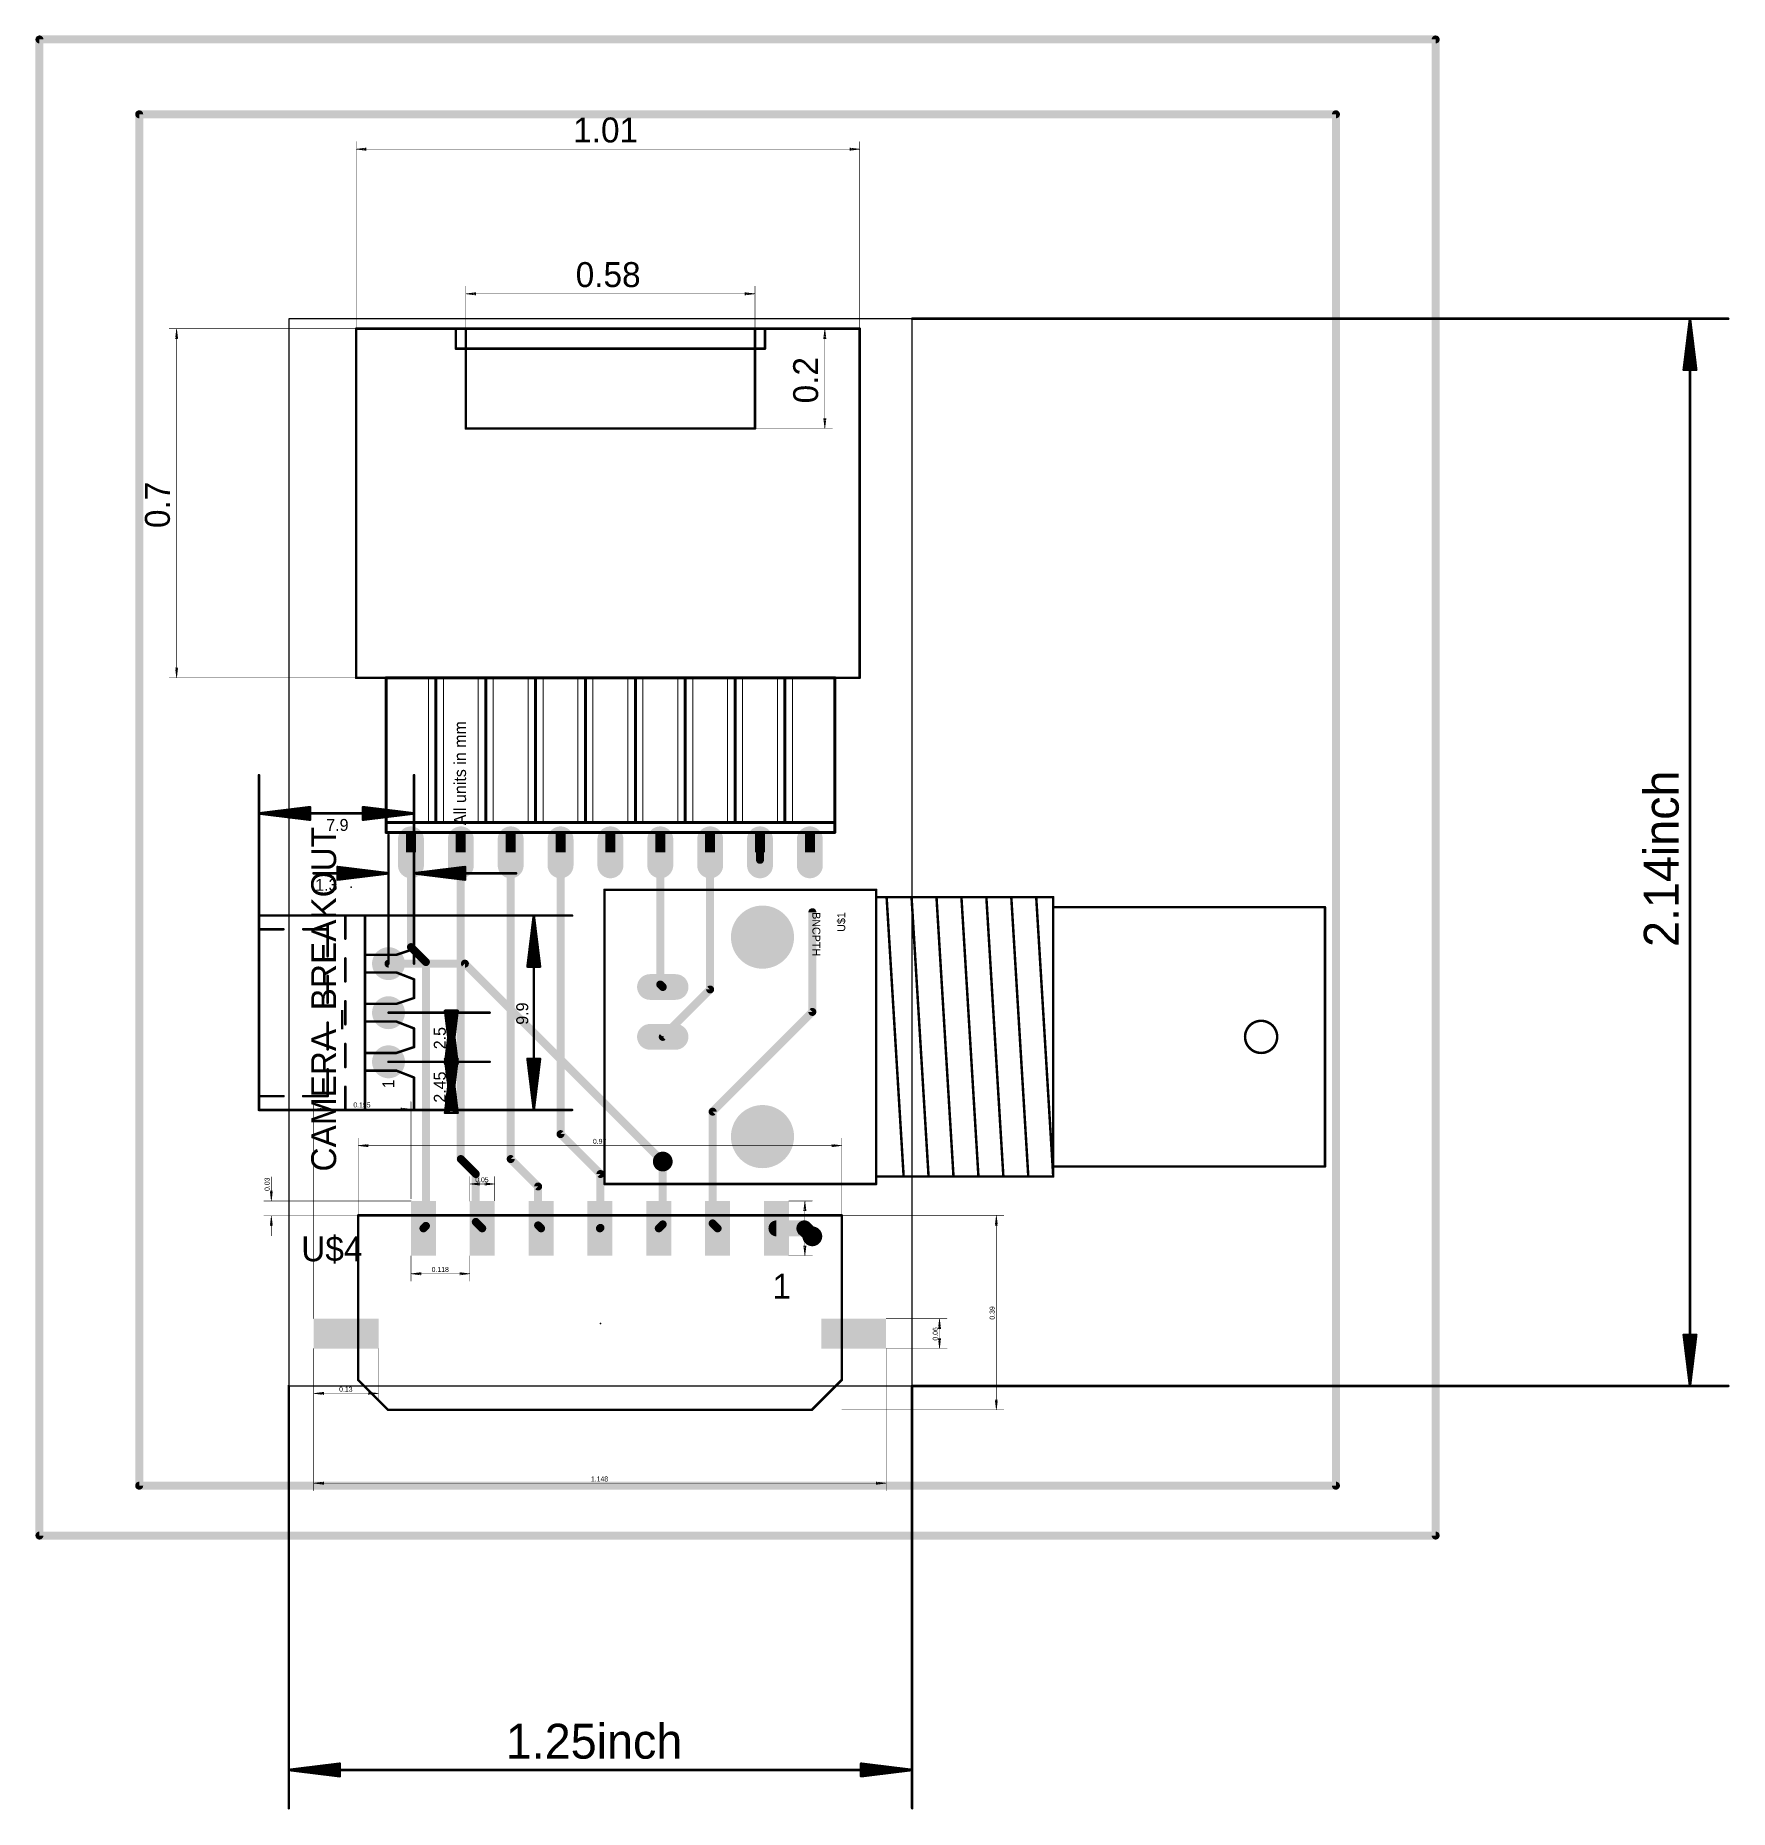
# Model space of a CAD drawing. Extents: x -0.51 to 2.89, y -0.85 to 2.71.
import ezdxf
from ezdxf.enums import TextEntityAlignment as Align

# ---------------------------------------------------------------- set-up
doc = ezdxf.new("R2010")
doc.units = 0
for name, color, linetype in [('1', 22, 'CONTINUOUS'), ('16', 175, 'CONTINUOUS'), ('17', 82, 'CONTINUOUS'), ('18', 82, 'CONTINUOUS'), ('20', 7, 'CONTINUOUS'), ('21', 253, 'CONTINUOUS'), ('23', 7, 'CONTINUOUS'), ('25', 253, 'CONTINUOUS'), ('27', 253, 'CONTINUOUS'), ('47', 253, 'CONTINUOUS'), ('49', 253, 'CONTINUOUS'), ('51', 253, 'CONTINUOUS')]:
    doc.layers.add(name, color=color, linetype=linetype)

msp = doc.modelspace()

# ---------------------------------------------------------------- texts
at = {"layer": '21'}
msp.add_text('1', height=0.05, dxfattribs=at).set_placement((0.97, 0.175))
at = {"layer": '25'}
msp.add_text('U$1', height=0.016, rotation=90, dxfattribs=at).set_placement((1.1, 0.95), align=Align.TOP_RIGHT)
msp.add_text('U$4', height=0.05, dxfattribs=at).set_placement((0.025, 0.25))
at = {"layer": '27'}
for s, height, rotation, p in [('CAMERA_BREAKOUT', 0.05, 90, (0.095, 0.43)), ('BNCPTH', 0.016, 270, (1.05, 0.95))]:
    msp.add_text(s, height=height, rotation=rotation, dxfattribs=at).set_placement(p)
at = {"layer": '47'}
for s, height, p in [('1.01', 0.05, (0.57042, 2.4935)), ('0.58', 0.05, (0.57542, 2.2035)), ('0.195', 0.01, (0.129402, 0.5585)), ('0.97', 0.01, (0.609944, 0.4855)), ('0.05', 0.01, (0.373944, 0.4085)), ('0.118', 0.01, (0.286429, 0.2285)), ('0.13', 0.01, (0.100944, -0.0115)), ('1.148', 0.01, (0.605902, -0.1915)), ('1.25inch', 0.07, (0.435237, -0.747382))]:
    msp.add_text(s, height=height, dxfattribs=at).set_placement(p)
for s, height, p in [('0.2', 0.05, (1.0615, 1.970275)), ('0.7', 0.05, (-0.2385, 1.720275)), ('All units in mm', 0.024, (0.355512, 1.124409)), ('2.14inch', 0.07, (2.787382, 0.880237)), ('9.9', 0.024, (0.48022, 0.724353)), ('2.5', 0.024, (0.314866, 0.675141)), ('2.45', 0.024, (0.314866, 0.568036)), ('0.03', 0.01, (-0.0385, 0.391)), ('0.11', 0.01, (1.0315, 0.302471)), ('0.39', 0.01, (1.4155, 0.132944)), ('0.06', 0.01, (1.3015, 0.090944))]:
    msp.add_text(s, height=height, rotation=90, dxfattribs=at).set_placement(p)
for s, p in [('7.9', (0.119741, 1.136913)), ('1.3', (0.097638, 1.016835))]:
    msp.add_text(s, height=0.024, dxfattribs=at).set_placement(p, align=Align.TOP_RIGHT)
at = {"layer": '51'}
msp.add_text('1', height=0.024, rotation=90, dxfattribs=at).set_placement((0.211811, 0.59685))

# ---------------------------------------------------------------- blocks, each defined once
blk = doc.blocks.new('ROUNDP')
at = {"const_width": 0.5}
blk.add_lwpolyline([(0, -0.25, 1), (0, 0.25, 1), (0, -0.25)], format="xyb", dxfattribs=at)
blk = doc.blocks.new('LONGP100')
at = {"const_width": 1}
blk.add_lwpolyline([(-0.5, 0), (0.5, 0)], dxfattribs=at)
at = {"const_width": 0.5}
for points in [[(-0.5, 0.25, 1), (-0.5, -0.25)], [(0.5, -0.25, 1), (0.5, 0.25)]]:
    blk.add_lwpolyline(points, format="xyb", dxfattribs=at)
blk = doc.blocks.new('RECT')
blk.add_solid([(-0.5, -0.5), (0.5, -0.5), (-0.5, 0.5), (0.5, 0.5)])
blk = doc.blocks.new('ROUNDV')
at = {"const_width": 0.5}
blk.add_lwpolyline([(0, -0.25, 1), (0, 0.25, 1), (0, -0.25)], format="xyb", dxfattribs=at)

# ---------------------------------------------------------------- linework, layer by layer
at = {"layer": '1'}
for points, const_width in [([(2.3, 2.7), (-0.5, 2.7)], 0.016), ([(-0.5, 2.7), (-0.5, -0.3)], 0.016), ([(2.3, -0.3), (2.3, 2.7)], 0.016), ([(0.245, 1.07), (0.245, 0.88)], 0.016), ([(0.345, 1.07), (0.345, 0.455)], 0.016), ([(0.445, 1.07), (0.445, 0.455)], 0.016), ([(0.545, 1.07), (0.545, 0.505)], 0.016), ([(0.745, 1.07), (0.745, 0.805)], 0.016), ([(0.845, 1.07), (0.845, 0.795)], 0.016), ([(0.945, 1.07), (0.945, 1.055)], 0.016), ([(1.05, 0.95), (1.05, 0.75)], 0.016), ([(0.245, 0.88), (0.275, 0.85)], 0.016), ([(0.275, 0.85), (0.275, 0.321)], 0.016), ([(0.745, 0.805), (0.75, 0.8)], 0.016), ([(0.845, 0.795), (0.75, 0.7)], 0.016), ([(1.05, 0.75), (0.85, 0.55)], 0.016), ([(0.85, 0.55), (0.85, 0.326)], 0.016), ([(0.545, 0.505), (0.625, 0.425)], 0.016), ([(0.345, 0.455), (0.375, 0.425)], 0.016), ([(0.445, 0.455), (0.5, 0.4)], 0.016), ([(0.375, 0.425), (0.375, 0.329)], 0.016), ([(0.625, 0.425), (0.625, 0.317)], 0.016), ([(0.75, 0.45), (0.75, 0.324)], 0.016), ([(0.5, 0.4), (0.5, 0.322)], 0.016), ([(0.275, 0.321), (0.27, 0.316)], 0.016), ([(0.375, 0.329), (0.388, 0.316)], 0.016), ([(0.5, 0.322), (0.506, 0.316)], 0.016), ([(0.625, 0.317), (0.624, 0.316)], 0.016), ([(0.75, 0.324), (0.742, 0.316)], 0.016), ([(0.85, 0.326), (0.86, 0.316)], 0.016), ([(0.978, 0.316), (1.034, 0.316)], 0.032), ([(1.034, 0.316), (1.05, 0.3)], 0.032), ([(-0.5, -0.3), (2.3, -0.3)], 0.016)]:
    msp.add_lwpolyline(points, dxfattribs=dict(at, const_width=const_width))
for points, const_width in [([(-0.5, 2.704, 1), (-0.5, 2.696)], 0.008), ([(-0.496, 2.7, 1), (-0.504, 2.7)], 0.008), ([(2.304, 2.7, 1), (2.296, 2.7)], 0.008), ([(2.3, 2.696, 1), (2.3, 2.704)], 0.008), ([(0.249, 1.07, 1), (0.241, 1.07)], 0.008), ([(0.349, 1.07, 1), (0.341, 1.07)], 0.008), ([(0.449, 1.07, 1), (0.441, 1.07)], 0.008), ([(0.549, 1.07, 1), (0.541, 1.07)], 0.008), ([(0.749, 1.07, 1), (0.741, 1.07)], 0.008), ([(0.849, 1.07, 1), (0.841, 1.07)], 0.008), ([(0.949, 1.07, 1), (0.941, 1.07)], 0.008), ([(0.941, 1.055, 1), (0.949, 1.055)], 0.008), ([(1.054, 0.95, 1), (1.046, 0.95)], 0.008), ([(0.241, 0.88, 1), (0.249, 0.88)], 0.008), ([(0.247828, 0.882828, 1), (0.242172, 0.877172)], 0.008), ([(0.279, 0.85, 1), (0.271, 0.85)], 0.008), ([(0.272172, 0.847172, 1), (0.277828, 0.852828)], 0.008), ([(0.741, 0.805, 1), (0.749, 0.805)], 0.008), ([(0.747828, 0.807828, 1), (0.742172, 0.802172)], 0.008), ([(0.747172, 0.797172, 1), (0.752828, 0.802828)], 0.008), ([(0.841, 0.795, 1), (0.849, 0.795)], 0.008), ([(0.847828, 0.792172, 1), (0.842172, 0.797828)], 0.008), ([(1.046, 0.75, 1), (1.054, 0.75)], 0.008), ([(1.052828, 0.747172, 1), (1.047172, 0.752828)], 0.008), ([(0.747172, 0.702828, 1), (0.752828, 0.697172)], 0.008), ([(0.854, 0.55, 1), (0.846, 0.55)], 0.008), ([(0.847172, 0.552828, 1), (0.852828, 0.547172)], 0.008), ([(0.541, 0.505, 1), (0.549, 0.505)], 0.008), ([(0.547828, 0.507828, 1), (0.542172, 0.502172)], 0.008), ([(0.347828, 0.457828, 1), (0.342172, 0.452172)], 0.008), ([(0.447828, 0.457828, 1), (0.442172, 0.452172)], 0.008), ([(0.341, 0.455, 1), (0.349, 0.455)], 0.008), ([(0.379, 0.425, 1), (0.371, 0.425)], 0.008), ([(0.372172, 0.422172, 1), (0.377828, 0.427828)], 0.008), ([(0.441, 0.455, 1), (0.449, 0.455)], 0.008), ([(0.629, 0.425, 1), (0.621, 0.425)], 0.008), ([(0.622172, 0.422172, 1), (0.627828, 0.427828)], 0.008), ([(0.754, 0.45, 1), (0.746, 0.45)], 0.008), ([(0.504, 0.4, 1), (0.496, 0.4)], 0.008), ([(0.497172, 0.397172, 1), (0.502828, 0.402828)], 0.008), ([(0.267172, 0.318828, 1), (0.272828, 0.313172)], 0.008), ([(0.271, 0.321, 1), (0.279, 0.321)], 0.008), ([(0.277828, 0.318172, 1), (0.272172, 0.323828)], 0.008), ([(0.371, 0.329, 1), (0.379, 0.329)], 0.008), ([(0.377828, 0.331828, 1), (0.372172, 0.326172)], 0.008), ([(0.385172, 0.313172, 1), (0.390828, 0.318828)], 0.008), ([(0.496, 0.322, 1), (0.504, 0.322)], 0.008), ([(0.502828, 0.324828, 1), (0.497172, 0.319172)], 0.008), ([(0.503172, 0.313172, 1), (0.508828, 0.318828)], 0.008), ([(0.621172, 0.318828, 1), (0.626828, 0.313172)], 0.008), ([(0.621, 0.317, 1), (0.629, 0.317)], 0.008), ([(0.627828, 0.314172, 1), (0.622172, 0.319828)], 0.008), ([(0.739172, 0.318828, 1), (0.744828, 0.313172)], 0.008), ([(0.746, 0.324, 1), (0.754, 0.324)], 0.008), ([(0.752828, 0.321172, 1), (0.747172, 0.326828)], 0.008), ([(0.846, 0.326, 1), (0.854, 0.326)], 0.008), ([(0.852828, 0.328828, 1), (0.847172, 0.323172)], 0.008), ([(0.857172, 0.313172, 1), (0.862828, 0.318828)], 0.008), ([(0.978, 0.324, 1), (0.978, 0.308)], 0.016), ([(1.039657, 0.321657, 1), (1.028343, 0.310343)], 0.016), ([(1.034, 0.308, 1), (1.034, 0.324)], 0.016), ([(1.044343, 0.294343, 1), (1.055657, 0.305657)], 0.016), ([(-0.5, -0.296, 1), (-0.5, -0.304)], 0.008), ([(-0.504, -0.3, 1), (-0.496, -0.3)], 0.008), ([(2.296, -0.3, 1), (2.304, -0.3)], 0.008), ([(2.3, -0.304, 1), (2.3, -0.296)], 0.008)]:
    msp.add_lwpolyline(points, format="xyb", dxfattribs=dict(at, const_width=const_width))
at = {"layer": '16', "const_width": 0.016}
for points in [[(2.1, 2.55), (-0.3, 2.55)], [(-0.3, 2.55), (-0.3, -0.2)], [(2.1, -0.2), (2.1, 2.55)], [(0.2, 0.84685), (0.35315, 0.84685)], [(0.35315, 0.84685), (0.75, 0.45)], [(-0.3, -0.2), (2.1, -0.2)]]:
    msp.add_lwpolyline(points, dxfattribs=at)
at = {"layer": '16', "const_width": 0.008}
for points in [[(-0.3, 2.554, 1), (-0.3, 2.546)], [(-0.296, 2.55, 1), (-0.304, 2.55)], [(2.104, 2.55, 1), (2.096, 2.55)], [(2.1, 2.546, 1), (2.1, 2.554)], [(0.2, 0.85085, 1), (0.2, 0.84285)], [(0.355978, 0.849679, 1), (0.350321, 0.844022)], [(0.35315, 0.84285, 1), (0.35315, 0.85085)], [(0.747172, 0.447172, 1), (0.752828, 0.452828)], [(-0.3, -0.196, 1), (-0.3, -0.204)], [(-0.304, -0.2, 1), (-0.296, -0.2)], [(2.096, -0.2, 1), (2.104, -0.2)], [(2.1, -0.204, 1), (2.1, -0.196)]]:
    msp.add_lwpolyline(points, format="xyb", dxfattribs=at)
at = {"layer": '20'}
for p, q in [((1.25, 2.14), (0, 2.14)), ((0, 2.14), (0, 0)), ((1.25, 0), (1.25, 2.14)), ((0, 0), (1.25, 0))]:
    msp.add_line(p, q, dxfattribs=at)
at = {"layer": '21'}
for points, const_width in [([(1.145, 2.12), (0.135, 2.12)], 0.005), ([(0.135, 2.12), (0.135, 1.42)], 0.005), ([(0.355, 2.12), (0.335, 2.12)], 0.005), ([(0.335, 2.12), (0.335, 2.08)], 0.005), ([(0.355, 2.12), (0.935, 2.12)], 0.005), ([(0.355, 1.92), (0.355, 2.12)], 0.005), ([(0.935, 2.12), (0.935, 1.92)], 0.005), ([(0.955, 2.12), (0.935, 2.12)], 0.005), ([(0.955, 2.08), (0.955, 2.12)], 0.005), ([(1.145, 1.42), (1.145, 2.12)], 0.005), ([(0.335, 2.08), (0.955, 2.08)], 0.005), ([(0.935, 1.92), (0.355, 1.92)], 0.005), ([(0.195, 1.13), (0.195, 1.42)], 0.006), ([(0.195, 1.42), (0.28, 1.42)], 0.006), ([(0.28, 1.42), (0.295, 1.42)], 0.006), ([(0.295, 1.42), (0.31, 1.42)], 0.006), ([(0.295, 1.42), (0.295, 1.13)], 0.006), ([(0.31, 1.42), (0.38, 1.42)], 0.006), ([(0.38, 1.42), (0.395, 1.42)], 0.006), ([(0.395, 1.42), (0.41, 1.42)], 0.006), ([(0.395, 1.42), (0.395, 1.13)], 0.006), ([(0.41, 1.42), (0.48, 1.42)], 0.006), ([(0.48, 1.42), (0.495, 1.42)], 0.006), ([(0.495, 1.42), (0.51, 1.42)], 0.006), ([(0.495, 1.42), (0.495, 1.13)], 0.006), ([(0.51, 1.42), (0.58, 1.42)], 0.006), ([(0.58, 1.42), (0.595, 1.42)], 0.006), ([(0.595, 1.42), (0.61, 1.42)], 0.006), ([(0.595, 1.42), (0.595, 1.13)], 0.006), ([(0.61, 1.42), (0.68, 1.42)], 0.006), ([(0.68, 1.42), (0.695, 1.42)], 0.006), ([(0.695, 1.42), (0.695, 1.13)], 0.006), ([(0.695, 1.42), (0.71, 1.42)], 0.006), ([(0.71, 1.42), (0.78, 1.42)], 0.006), ([(0.78, 1.42), (0.795, 1.42)], 0.006), ([(0.795, 1.42), (0.795, 1.13)], 0.006), ([(0.795, 1.42), (0.81, 1.42)], 0.006), ([(0.81, 1.42), (0.88, 1.42)], 0.006), ([(0.88, 1.42), (0.895, 1.42)], 0.006), ([(0.895, 1.42), (0.895, 1.13)], 0.006), ([(0.895, 1.42), (0.91, 1.42)], 0.006), ([(0.91, 1.42), (0.98, 1.42)], 0.006), ([(0.98, 1.42), (0.995, 1.42)], 0.006), ([(0.995, 1.42), (0.995, 1.13)], 0.006), ([(0.995, 1.42), (1.01, 1.42)], 0.006), ([(1.01, 1.42), (1.095, 1.42)], 0.006), ([(1.095, 1.42), (1.095, 1.13)], 0.006), ([(0.135, 1.42), (1.145, 1.42)], 0.005), ([(0.28, 1.42), (0.28, 1.13)], 0.002), ([(0.31, 1.42), (0.31, 1.13)], 0.002), ([(0.38, 1.42), (0.38, 1.13)], 0.002), ([(0.41, 1.42), (0.41, 1.13)], 0.002), ([(0.48, 1.42), (0.48, 1.13)], 0.002), ([(0.51, 1.42), (0.51, 1.13)], 0.002), ([(0.58, 1.42), (0.58, 1.13)], 0.002), ([(0.61, 1.42), (0.61, 1.13)], 0.002), ([(0.68, 1.42), (0.68, 1.13)], 0.002), ([(0.71, 1.42), (0.71, 1.13)], 0.002), ([(0.78, 1.42), (0.78, 1.13)], 0.002), ([(0.81, 1.42), (0.81, 1.13)], 0.002), ([(0.88, 1.42), (0.88, 1.13)], 0.002), ([(0.91, 1.42), (0.91, 1.13)], 0.002), ([(0.98, 1.42), (0.98, 1.13)], 0.002), ([(1.01, 1.42), (1.01, 1.13)], 0.002), ([(0.195, 1.11), (0.195, 1.13)], 0.006), ([(0.195, 1.13), (0.28, 1.13)], 0.006), ([(0.195, 1.11), (1.095, 1.11)], 0.006), ([(0.28, 1.13), (0.295, 1.13)], 0.006), ([(0.295, 1.13), (0.31, 1.13)], 0.006), ([(0.31, 1.13), (0.38, 1.13)], 0.006), ([(0.38, 1.13), (0.395, 1.13)], 0.006), ([(0.395, 1.13), (0.41, 1.13)], 0.006), ([(0.41, 1.13), (0.48, 1.13)], 0.006), ([(0.48, 1.13), (0.495, 1.13)], 0.006), ([(0.495, 1.13), (0.51, 1.13)], 0.006), ([(0.51, 1.13), (0.58, 1.13)], 0.006), ([(0.58, 1.13), (0.595, 1.13)], 0.006), ([(0.595, 1.13), (0.61, 1.13)], 0.006), ([(0.61, 1.13), (0.68, 1.13)], 0.006), ([(0.68, 1.13), (0.695, 1.13)], 0.006), ([(0.695, 1.13), (0.71, 1.13)], 0.006), ([(0.71, 1.13), (0.78, 1.13)], 0.006), ([(0.78, 1.13), (0.795, 1.13)], 0.006), ([(0.795, 1.13), (0.81, 1.13)], 0.006), ([(0.81, 1.13), (0.88, 1.13)], 0.006), ([(0.88, 1.13), (0.895, 1.13)], 0.006), ([(0.895, 1.13), (0.91, 1.13)], 0.006), ([(0.91, 1.13), (0.995, 1.13)], 0.006), ([(0.995, 1.13), (1.01, 1.13)], 0.006), ([(1.01, 1.13), (1.095, 1.13)], 0.006), ([(1.095, 1.13), (1.095, 1.11)], 0.006), ([(0.633, 0.995), (0.633, 0.405)], 0.005), ([(1.178, 0.995), (0.633, 0.995)], 0.005), ([(1.178, 0.405), (1.178, 0.995)], 0.005), ([(0.633, 0.405), (1.178, 0.405)], 0.005)]:
    msp.add_lwpolyline(points, dxfattribs=dict(at, const_width=const_width))
for points, const_width in [([(0.135, 2.12125, 1), (0.135, 2.11875)], 0.0025), ([(0.13625, 2.12, 1), (0.13375, 2.12)], 0.0025), ([(0.335, 2.12125, 1), (0.335, 2.11875)], 0.0025), ([(0.33625, 2.12, 1), (0.33375, 2.12)], 0.0025), ([(0.355, 2.12125, 1), (0.355, 2.11875)], 0.0025), ([(0.35625, 2.12, 1), (0.35375, 2.12)], 0.0025), ([(0.355, 2.11875, 1), (0.355, 2.12125)], 0.0025), ([(0.93625, 2.12, 1), (0.93375, 2.12)], 0.0025), ([(0.935, 2.12125, 1), (0.935, 2.11875)], 0.0025), ([(0.935, 2.11875, 1), (0.935, 2.12125)], 0.0025), ([(0.95625, 2.12, 1), (0.95375, 2.12)], 0.0025), ([(0.955, 2.11875, 1), (0.955, 2.12125)], 0.0025), ([(1.14625, 2.12, 1), (1.14375, 2.12)], 0.0025), ([(1.145, 2.11875, 1), (1.145, 2.12125)], 0.0025), ([(0.335, 2.08125, 1), (0.335, 2.07875)], 0.0025), ([(0.33375, 2.08, 1), (0.33625, 2.08)], 0.0025), ([(0.95375, 2.08, 1), (0.95625, 2.08)], 0.0025), ([(0.955, 2.07875, 1), (0.955, 2.08125)], 0.0025), ([(0.355, 1.92125, 1), (0.355, 1.91875)], 0.0025), ([(0.35375, 1.92, 1), (0.35625, 1.92)], 0.0025), ([(0.93375, 1.92, 1), (0.93625, 1.92)], 0.0025), ([(0.935, 1.91875, 1), (0.935, 1.92125)], 0.0025), ([(0.1965, 1.42, 1), (0.1935, 1.42)], 0.003), ([(0.195, 1.4215, 1), (0.195, 1.4185)], 0.003), ([(0.28, 1.4215, 1), (0.28, 1.4185)], 0.003), ([(0.28, 1.4185, 1), (0.28, 1.4215)], 0.003), ([(0.295, 1.4215, 1), (0.295, 1.4185)], 0.003), ([(0.2965, 1.42, 1), (0.2935, 1.42)], 0.003), ([(0.295, 1.4185, 1), (0.295, 1.4215)], 0.003), ([(0.31, 1.4215, 1), (0.31, 1.4185)], 0.003), ([(0.31, 1.4185, 1), (0.31, 1.4215)], 0.003), ([(0.38, 1.4215, 1), (0.38, 1.4185)], 0.003), ([(0.38, 1.4185, 1), (0.38, 1.4215)], 0.003), ([(0.395, 1.4215, 1), (0.395, 1.4185)], 0.003), ([(0.3965, 1.42, 1), (0.3935, 1.42)], 0.003), ([(0.395, 1.4185, 1), (0.395, 1.4215)], 0.003), ([(0.41, 1.4215, 1), (0.41, 1.4185)], 0.003), ([(0.41, 1.4185, 1), (0.41, 1.4215)], 0.003), ([(0.48, 1.4215, 1), (0.48, 1.4185)], 0.003), ([(0.48, 1.4185, 1), (0.48, 1.4215)], 0.003), ([(0.495, 1.4215, 1), (0.495, 1.4185)], 0.003), ([(0.4965, 1.42, 1), (0.4935, 1.42)], 0.003), ([(0.495, 1.4185, 1), (0.495, 1.4215)], 0.003), ([(0.51, 1.4215, 1), (0.51, 1.4185)], 0.003), ([(0.51, 1.4185, 1), (0.51, 1.4215)], 0.003), ([(0.58, 1.4215, 1), (0.58, 1.4185)], 0.003), ([(0.58, 1.4185, 1), (0.58, 1.4215)], 0.003), ([(0.595, 1.4215, 1), (0.595, 1.4185)], 0.003), ([(0.5965, 1.42, 1), (0.5935, 1.42)], 0.003), ([(0.595, 1.4185, 1), (0.595, 1.4215)], 0.003), ([(0.61, 1.4215, 1), (0.61, 1.4185)], 0.003), ([(0.61, 1.4185, 1), (0.61, 1.4215)], 0.003), ([(0.68, 1.4215, 1), (0.68, 1.4185)], 0.003), ([(0.68, 1.4185, 1), (0.68, 1.4215)], 0.003), ([(0.6965, 1.42, 1), (0.6935, 1.42)], 0.003), ([(0.695, 1.4215, 1), (0.695, 1.4185)], 0.003), ([(0.695, 1.4185, 1), (0.695, 1.4215)], 0.003), ([(0.71, 1.4215, 1), (0.71, 1.4185)], 0.003), ([(0.71, 1.4185, 1), (0.71, 1.4215)], 0.003), ([(0.78, 1.4215, 1), (0.78, 1.4185)], 0.003), ([(0.78, 1.4185, 1), (0.78, 1.4215)], 0.003), ([(0.7965, 1.42, 1), (0.7935, 1.42)], 0.003), ([(0.795, 1.4215, 1), (0.795, 1.4185)], 0.003), ([(0.795, 1.4185, 1), (0.795, 1.4215)], 0.003), ([(0.81, 1.4215, 1), (0.81, 1.4185)], 0.003), ([(0.81, 1.4185, 1), (0.81, 1.4215)], 0.003), ([(0.88, 1.4215, 1), (0.88, 1.4185)], 0.003), ([(0.88, 1.4185, 1), (0.88, 1.4215)], 0.003), ([(0.8965, 1.42, 1), (0.8935, 1.42)], 0.003), ([(0.895, 1.4215, 1), (0.895, 1.4185)], 0.003), ([(0.895, 1.4185, 1), (0.895, 1.4215)], 0.003), ([(0.91, 1.4215, 1), (0.91, 1.4185)], 0.003), ([(0.91, 1.4185, 1), (0.91, 1.4215)], 0.003), ([(0.98, 1.4215, 1), (0.98, 1.4185)], 0.003), ([(0.98, 1.4185, 1), (0.98, 1.4215)], 0.003), ([(0.9965, 1.42, 1), (0.9935, 1.42)], 0.003), ([(0.995, 1.4215, 1), (0.995, 1.4185)], 0.003), ([(0.995, 1.4185, 1), (0.995, 1.4215)], 0.003), ([(1.01, 1.4215, 1), (1.01, 1.4185)], 0.003), ([(1.01, 1.4185, 1), (1.01, 1.4215)], 0.003), ([(1.0965, 1.42, 1), (1.0935, 1.42)], 0.003), ([(1.095, 1.4185, 1), (1.095, 1.4215)], 0.003), ([(0.135, 1.42125, 1), (0.135, 1.41875)], 0.0025), ([(0.13375, 1.42, 1), (0.13625, 1.42)], 0.0025), ([(0.2805, 1.42, 1), (0.2795, 1.42)], 0.001), ([(0.3105, 1.42, 1), (0.3095, 1.42)], 0.001), ([(0.3805, 1.42, 1), (0.3795, 1.42)], 0.001), ([(0.4105, 1.42, 1), (0.4095, 1.42)], 0.001), ([(0.4805, 1.42, 1), (0.4795, 1.42)], 0.001), ([(0.5105, 1.42, 1), (0.5095, 1.42)], 0.001), ([(0.5805, 1.42, 1), (0.5795, 1.42)], 0.001), ([(0.6105, 1.42, 1), (0.6095, 1.42)], 0.001), ([(0.6805, 1.42, 1), (0.6795, 1.42)], 0.001), ([(0.7105, 1.42, 1), (0.7095, 1.42)], 0.001), ([(0.7805, 1.42, 1), (0.7795, 1.42)], 0.001), ([(0.8105, 1.42, 1), (0.8095, 1.42)], 0.001), ([(0.8805, 1.42, 1), (0.8795, 1.42)], 0.001), ([(0.9105, 1.42, 1), (0.9095, 1.42)], 0.001), ([(0.9805, 1.42, 1), (0.9795, 1.42)], 0.001), ([(1.0105, 1.42, 1), (1.0095, 1.42)], 0.001), ([(1.14375, 1.42, 1), (1.14625, 1.42)], 0.0025), ([(1.145, 1.41875, 1), (1.145, 1.42125)], 0.0025), ([(0.1965, 1.13, 1), (0.1935, 1.13)], 0.003), ([(0.195, 1.1315, 1), (0.195, 1.1285)], 0.003), ([(0.1935, 1.13, 1), (0.1965, 1.13)], 0.003), ([(0.195, 1.1115, 1), (0.195, 1.1085)], 0.003), ([(0.1935, 1.11, 1), (0.1965, 1.11)], 0.003), ([(0.28, 1.1315, 1), (0.28, 1.1285)], 0.003), ([(0.28, 1.1285, 1), (0.28, 1.1315)], 0.003), ([(0.2795, 1.13, 1), (0.2805, 1.13)], 0.001), ([(0.295, 1.1315, 1), (0.295, 1.1285)], 0.003), ([(0.2935, 1.13, 1), (0.2965, 1.13)], 0.003), ([(0.295, 1.1285, 1), (0.295, 1.1315)], 0.003), ([(0.31, 1.1315, 1), (0.31, 1.1285)], 0.003), ([(0.31, 1.1285, 1), (0.31, 1.1315)], 0.003), ([(0.3095, 1.13, 1), (0.3105, 1.13)], 0.001), ([(0.38, 1.1315, 1), (0.38, 1.1285)], 0.003), ([(0.38, 1.1285, 1), (0.38, 1.1315)], 0.003), ([(0.3795, 1.13, 1), (0.3805, 1.13)], 0.001), ([(0.395, 1.1315, 1), (0.395, 1.1285)], 0.003), ([(0.3935, 1.13, 1), (0.3965, 1.13)], 0.003), ([(0.395, 1.1285, 1), (0.395, 1.1315)], 0.003), ([(0.41, 1.1315, 1), (0.41, 1.1285)], 0.003), ([(0.41, 1.1285, 1), (0.41, 1.1315)], 0.003), ([(0.4095, 1.13, 1), (0.4105, 1.13)], 0.001), ([(0.48, 1.1315, 1), (0.48, 1.1285)], 0.003), ([(0.48, 1.1285, 1), (0.48, 1.1315)], 0.003), ([(0.4795, 1.13, 1), (0.4805, 1.13)], 0.001), ([(0.495, 1.1315, 1), (0.495, 1.1285)], 0.003), ([(0.4935, 1.13, 1), (0.4965, 1.13)], 0.003), ([(0.495, 1.1285, 1), (0.495, 1.1315)], 0.003), ([(0.51, 1.1315, 1), (0.51, 1.1285)], 0.003), ([(0.51, 1.1285, 1), (0.51, 1.1315)], 0.003), ([(0.5095, 1.13, 1), (0.5105, 1.13)], 0.001), ([(0.58, 1.1315, 1), (0.58, 1.1285)], 0.003), ([(0.58, 1.1285, 1), (0.58, 1.1315)], 0.003), ([(0.5795, 1.13, 1), (0.5805, 1.13)], 0.001), ([(0.595, 1.1315, 1), (0.595, 1.1285)], 0.003), ([(0.5935, 1.13, 1), (0.5965, 1.13)], 0.003), ([(0.595, 1.1285, 1), (0.595, 1.1315)], 0.003), ([(0.61, 1.1315, 1), (0.61, 1.1285)], 0.003), ([(0.61, 1.1285, 1), (0.61, 1.1315)], 0.003), ([(0.6095, 1.13, 1), (0.6105, 1.13)], 0.001), ([(0.68, 1.1315, 1), (0.68, 1.1285)], 0.003), ([(0.68, 1.1285, 1), (0.68, 1.1315)], 0.003), ([(0.6795, 1.13, 1), (0.6805, 1.13)], 0.001), ([(0.695, 1.1315, 1), (0.695, 1.1285)], 0.003), ([(0.6935, 1.13, 1), (0.6965, 1.13)], 0.003), ([(0.695, 1.1285, 1), (0.695, 1.1315)], 0.003), ([(0.71, 1.1315, 1), (0.71, 1.1285)], 0.003), ([(0.71, 1.1285, 1), (0.71, 1.1315)], 0.003), ([(0.7095, 1.13, 1), (0.7105, 1.13)], 0.001), ([(0.78, 1.1315, 1), (0.78, 1.1285)], 0.003), ([(0.78, 1.1285, 1), (0.78, 1.1315)], 0.003), ([(0.7795, 1.13, 1), (0.7805, 1.13)], 0.001), ([(0.795, 1.1315, 1), (0.795, 1.1285)], 0.003), ([(0.7935, 1.13, 1), (0.7965, 1.13)], 0.003), ([(0.795, 1.1285, 1), (0.795, 1.1315)], 0.003), ([(0.81, 1.1315, 1), (0.81, 1.1285)], 0.003), ([(0.81, 1.1285, 1), (0.81, 1.1315)], 0.003), ([(0.8095, 1.13, 1), (0.8105, 1.13)], 0.001), ([(0.88, 1.1315, 1), (0.88, 1.1285)], 0.003), ([(0.88, 1.1285, 1), (0.88, 1.1315)], 0.003), ([(0.8795, 1.13, 1), (0.8805, 1.13)], 0.001), ([(0.895, 1.1315, 1), (0.895, 1.1285)], 0.003), ([(0.8935, 1.13, 1), (0.8965, 1.13)], 0.003), ([(0.895, 1.1285, 1), (0.895, 1.1315)], 0.003), ([(0.91, 1.1315, 1), (0.91, 1.1285)], 0.003), ([(0.91, 1.1285, 1), (0.91, 1.1315)], 0.003), ([(0.9095, 1.13, 1), (0.9105, 1.13)], 0.001), ([(0.9795, 1.13, 1), (0.9805, 1.13)], 0.001), ([(0.995, 1.1315, 1), (0.995, 1.1285)], 0.003), ([(0.9935, 1.13, 1), (0.9965, 1.13)], 0.003), ([(0.995, 1.1285, 1), (0.995, 1.1315)], 0.003), ([(1.01, 1.1315, 1), (1.01, 1.1285)], 0.003), ([(1.01, 1.1285, 1), (1.01, 1.1315)], 0.003), ([(1.0095, 1.13, 1), (1.0105, 1.13)], 0.001), ([(1.0965, 1.13, 1), (1.0935, 1.13)], 0.003), ([(1.0935, 1.13, 1), (1.0965, 1.13)], 0.003), ([(1.0935, 1.11, 1), (1.0965, 1.11)], 0.003), ([(1.095, 1.1285, 1), (1.095, 1.1315)], 0.003), ([(1.095, 1.1085, 1), (1.095, 1.1115)], 0.003), ([(0.63425, 0.995, 1), (0.63175, 0.995)], 0.0025), ([(0.633, 0.99625, 1), (0.633, 0.99375)], 0.0025), ([(1.17925, 0.995, 1), (1.17675, 0.995)], 0.0025), ([(1.178, 0.99375, 1), (1.178, 0.99625)], 0.0025), ([(0.633, 0.40625, 1), (0.633, 0.40375)], 0.0025), ([(0.63175, 0.405, 1), (0.63425, 0.405)], 0.0025), ([(1.17675, 0.405, 1), (1.17925, 0.405)], 0.0025), ([(1.178, 0.40375, 1), (1.178, 0.40625)], 0.0025)]:
    msp.add_lwpolyline(points, format="xyb", dxfattribs=dict(at, const_width=const_width))
at = {"layer": '23'}
for p in [(0.125, 1), (0.75, 0.7), (0.2, 0.65), (0.625, 0.125)]:
    msp.add_point(p, dxfattribs=at)
at = {"layer": '47'}
for points, const_width in [([(0.135, 2.12), (0.135, 2.495)], 0.001), ([(1.145, 2.12), (1.145, 2.495)], 0.001), ([(0.135, 2.48), (0.155, 2.482456)], 0.001), ([(0.135, 2.48), (0.155, 2.481)], 0.001), ([(0.135, 2.48), (1.145, 2.48)], 0.001), ([(0.155, 2.477544), (0.135, 2.48)], 0.001), ([(0.155, 2.479), (0.135, 2.48)], 0.001), ([(0.155, 2.482456), (0.155, 2.477544)], 0.001), ([(1.145, 2.48), (1.125, 2.482456)], 0.001), ([(1.125, 2.482456), (1.125, 2.477544)], 0.001), ([(1.145, 2.48), (1.125, 2.481)], 0.001), ([(1.125, 2.477544), (1.145, 2.48)], 0.001), ([(1.125, 2.479), (1.145, 2.48)], 0.001), ([(0.355, 2.12), (0.355, 2.205)], 0.001), ([(0.355, 2.19), (0.375, 2.192456)], 0.001), ([(0.355, 2.19), (0.375, 2.191)], 0.001), ([(0.355, 2.19), (0.935, 2.19)], 0.001), ([(0.375, 2.187544), (0.355, 2.19)], 0.001), ([(0.375, 2.189), (0.355, 2.19)], 0.001), ([(0.375, 2.192456), (0.375, 2.187544)], 0.001), ([(0.935, 2.19), (0.915, 2.192456)], 0.001), ([(0.915, 2.192456), (0.915, 2.187544)], 0.001), ([(0.935, 2.19), (0.915, 2.191)], 0.001), ([(0.915, 2.187544), (0.935, 2.19)], 0.001), ([(0.915, 2.189), (0.935, 2.19)], 0.001), ([(0.935, 2.12), (0.935, 2.205)], 0.001), ([(1.25, 2.14), (2.886772, 2.14)], 0.005118), ([(2.81, 2.14), (2.797431, 2.037638)], 0.005118), ([(2.81, 2.14), (2.799764, 2.037638)], 0.005118), ([(2.81, 2.14), (2.804882, 2.037638)], 0.005118), ([(2.81, 0), (2.81, 2.14)], 0.005118), ([(2.822569, 2.037638), (2.81, 2.14)], 0.005118), ([(2.815118, 2.037638), (2.81, 2.14)], 0.005118), ([(2.820236, 2.037638), (2.81, 2.14)], 0.005118), ([(0.135, 2.12), (-0.24, 2.12)], 0.001), ([(-0.225, 2.12), (-0.227456, 2.1)], 0.001), ([(-0.227456, 2.1), (-0.222544, 2.1)], 0.001), ([(-0.225, 2.12), (-0.226, 2.1)], 0.001), ([(-0.225, 1.42), (-0.225, 2.12)], 0.001), ([(-0.222544, 2.1), (-0.225, 2.12)], 0.001), ([(-0.224, 2.1), (-0.225, 2.12)], 0.001), ([(0.935, 2.12), (1.09, 2.12)], 0.001), ([(1.075, 2.12), (1.072544, 2.1)], 0.001), ([(1.072544, 2.1), (1.077456, 2.1)], 0.001), ([(1.075, 2.12), (1.074, 2.1)], 0.001), ([(1.075, 2.12), (1.075, 1.92)], 0.001), ([(1.077456, 2.1), (1.075, 2.12)], 0.001), ([(1.076, 2.1), (1.075, 2.12)], 0.001), ([(2.797431, 2.037638), (2.822569, 2.037638)], 0.005118), ([(1.075, 1.92), (1.072544, 1.94)], 0.001), ([(1.072544, 1.94), (1.077456, 1.94)], 0.001), ([(1.075, 1.92), (1.074, 1.94)], 0.001), ([(1.077456, 1.94), (1.075, 1.92)], 0.001), ([(1.076, 1.94), (1.075, 1.92)], 0.001), ([(0.935, 1.92), (1.09, 1.92)], 0.001), ([(-0.225, 1.42), (-0.227456, 1.44)], 0.001), ([(-0.227456, 1.44), (-0.222544, 1.44)], 0.001), ([(-0.225, 1.42), (-0.226, 1.44)], 0.001), ([(-0.222544, 1.44), (-0.225, 1.42)], 0.001), ([(-0.224, 1.44), (-0.225, 1.42)], 0.001), ([(0.135, 1.42), (-0.24, 1.42)], 0.001), ([(-0.059843, 0.943307), (-0.059843, 1.224803)], 0.005118), ([(0.251181, 0.943307), (0.251181, 1.224803)], 0.005118), ([(0.04252, 1.1606), (-0.059843, 1.148031)], 0.005118), ([(0.04252, 1.158268), (-0.059843, 1.148031)], 0.005118), ([(0.04252, 1.15315), (-0.059843, 1.148031)], 0.005118), ([(0.251181, 1.148031), (-0.059843, 1.148031)], 0.005118), ([(-0.059843, 1.148031), (0.04252, 1.135463)], 0.005118), ([(-0.059843, 1.148031), (0.04252, 1.142913)], 0.005118), ([(-0.059843, 1.148031), (0.04252, 1.137795)], 0.005118), ([(0.04252, 1.135463), (0.04252, 1.1606)], 0.005118), ([(0.148819, 1.135463), (0.148819, 1.1606)], 0.005118), ([(0.148819, 1.1606), (0.251181, 1.148031)], 0.005118), ([(0.148819, 1.158268), (0.251181, 1.148031)], 0.005118), ([(0.148819, 1.15315), (0.251181, 1.148031)], 0.005118), ([(0.251181, 1.148031), (0.148819, 1.135463)], 0.005118), ([(0.251181, 1.148031), (0.148819, 1.142913)], 0.005118), ([(0.251181, 1.148031), (0.148819, 1.137795)], 0.005118), ([(0.2, 0.84685), (0.2, 1.104724)], 0.005118), ([(0.251181, 0.84685), (0.251181, 1.104724)], 0.005118), ([(0.097638, 1.015384), (0.097638, 1.040521)], 0.005118), ([(0.097638, 1.040521), (0.2, 1.027953)], 0.005118), ([(0.097638, 1.038189), (0.2, 1.027953)], 0.005118), ([(0.097638, 1.033071), (0.2, 1.027953)], 0.005118), ([(0.353543, 1.040521), (0.251181, 1.027953)], 0.005118), ([(0.353543, 1.038189), (0.251181, 1.027953)], 0.005118), ([(0.353543, 1.033071), (0.251181, 1.027953)], 0.005118), ([(0.353543, 1.015384), (0.353543, 1.040521)], 0.005118), ([(0.2, 1.027953), (0.049494, 1.027953)], 0.005118), ([(0.2, 1.027953), (0.097638, 1.015384)], 0.005118), ([(0.2, 1.027953), (0.097638, 1.022835)], 0.005118), ([(0.2, 1.027953), (0.097638, 1.017717)], 0.005118), ([(0.251181, 1.027953), (0.455906, 1.027953)], 0.005118), ([(0.251181, 1.027953), (0.353543, 1.015384)], 0.005118), ([(0.251181, 1.027953), (0.353543, 1.022835)], 0.005118), ([(0.251181, 1.027953), (0.353543, 1.017717)], 0.005118), ([(-0.059843, 0.943307), (0.56811, 0.943307)], 0.005118), ([(0.491339, 0.943307), (0.47877, 0.840945)], 0.005118), ([(0.491339, 0.943307), (0.481102, 0.840945)], 0.005118), ([(0.491339, 0.943307), (0.48622, 0.840945)], 0.005118), ([(0.491339, 0.943307), (0.491339, 0.553543)], 0.005118), ([(0.503907, 0.840945), (0.491339, 0.943307)], 0.005118), ([(0.496457, 0.840945), (0.491339, 0.943307)], 0.005118), ([(0.501575, 0.840945), (0.491339, 0.943307)], 0.005118), ([(0.47877, 0.840945), (0.503907, 0.840945)], 0.005118), ([(0.2, 0.748425), (0.402756, 0.748425)], 0.005118), ([(0.325984, 0.65), (0.313416, 0.752362)], 0.005118), ([(0.313416, 0.752362), (0.338553, 0.752362)], 0.005118), ([(0.325984, 0.748425), (0.313416, 0.646063)], 0.005118), ([(0.325984, 0.65), (0.315748, 0.752362)], 0.005118), ([(0.325984, 0.748425), (0.315748, 0.646063)], 0.005118), ([(0.325984, 0.65), (0.320866, 0.752362)], 0.005118), ([(0.325984, 0.748425), (0.320866, 0.646063)], 0.005118), ([(0.338553, 0.752362), (0.325984, 0.65)], 0.005118), ([(0.331102, 0.752362), (0.325984, 0.65)], 0.005118), ([(0.33622, 0.752362), (0.325984, 0.65)], 0.005118), ([(0.325984, 0.748425), (0.325984, 0.65)], 0.005118), ([(0.338553, 0.646063), (0.325984, 0.748425)], 0.005118), ([(0.331102, 0.646063), (0.325984, 0.748425)], 0.005118), ([(0.33622, 0.646063), (0.325984, 0.748425)], 0.005118), ([(0.2, 0.65), (0.402756, 0.65)], 0.005118), ([(0.251181, 0.65), (0.402756, 0.65)], 0.005118), ([(0.325984, 0.553543), (0.313416, 0.655906)], 0.005118), ([(0.313416, 0.655906), (0.338553, 0.655906)], 0.005118), ([(0.325984, 0.65), (0.313416, 0.547638)], 0.005118), ([(0.313416, 0.646063), (0.338553, 0.646063)], 0.005118), ([(0.325984, 0.553543), (0.315748, 0.655906)], 0.005118), ([(0.325984, 0.65), (0.315748, 0.547638)], 0.005118), ([(0.325984, 0.553543), (0.320866, 0.655906)], 0.005118), ([(0.325984, 0.65), (0.320866, 0.547638)], 0.005118), ([(0.338553, 0.655906), (0.325984, 0.553543)], 0.005118), ([(0.331102, 0.655906), (0.325984, 0.553543)], 0.005118), ([(0.33622, 0.655906), (0.325984, 0.553543)], 0.005118), ([(0.325984, 0.553543), (0.325984, 0.65)], 0.005118), ([(0.338553, 0.547638), (0.325984, 0.65)], 0.005118), ([(0.331102, 0.547638), (0.325984, 0.65)], 0.005118), ([(0.33622, 0.547638), (0.325984, 0.65)], 0.005118), ([(0.491339, 0.553543), (0.47877, 0.655906)], 0.005118), ([(0.47877, 0.655906), (0.503907, 0.655906)], 0.005118), ([(0.491339, 0.553543), (0.481102, 0.655906)], 0.005118), ([(0.491339, 0.553543), (0.48622, 0.655906)], 0.005118), ([(0.503907, 0.655906), (0.491339, 0.553543)], 0.005118), ([(0.496457, 0.655906), (0.491339, 0.553543)], 0.005118), ([(0.501575, 0.655906), (0.491339, 0.553543)], 0.005118), ([(0.05, 0.135), (0.05, 0.57)], 0.001), ([(0.245, 0.375), (0.245, 0.57)], 0.001), ([(-0.059843, 0.553543), (0.56811, 0.553543)], 0.005118), ([(0.05, 0.555), (0.07, 0.557456)], 0.001), ([(0.05, 0.555), (0.07, 0.556)], 0.001), ([(0.245, 0.555), (0.05, 0.555)], 0.001), ([(0.07, 0.552544), (0.05, 0.555)], 0.001), ([(0.07, 0.554), (0.05, 0.555)], 0.001), ([(0.07, 0.557456), (0.07, 0.552544)], 0.001), ([(0.245, 0.555), (0.225, 0.557456)], 0.001), ([(0.225, 0.557456), (0.225, 0.552544)], 0.001), ([(0.245, 0.555), (0.225, 0.556)], 0.001), ([(0.225, 0.552544), (0.245, 0.555)], 0.001), ([(0.225, 0.554), (0.245, 0.555)], 0.001), ([(0.251181, 0.553543), (0.402756, 0.553543)], 0.005118), ([(0.313416, 0.547638), (0.338553, 0.547638)], 0.005118), ([(0.139, 0.342), (0.139, 0.497)], 0.001), ([(0.139, 0.482), (0.159, 0.484456)], 0.001), ([(0.139, 0.482), (0.159, 0.483)], 0.001), ([(0.139, 0.482), (1.109, 0.482)], 0.001), ([(0.159, 0.479544), (0.139, 0.482)], 0.001), ([(0.159, 0.481), (0.139, 0.482)], 0.001), ([(0.159, 0.484456), (0.159, 0.479544)], 0.001), ([(1.109, 0.482), (1.089, 0.484456)], 0.001), ([(1.089, 0.484456), (1.089, 0.479544)], 0.001), ([(1.109, 0.482), (1.089, 0.483)], 0.001), ([(1.089, 0.479544), (1.109, 0.482)], 0.001), ([(1.089, 0.481), (1.109, 0.482)], 0.001), ([(1.109, 0.342), (1.109, 0.497)], 0.001), ([(-0.035, 0.371), (-0.037456, 0.391)], 0.001), ([(-0.037456, 0.391), (-0.032544, 0.391)], 0.001), ([(-0.035, 0.371), (-0.036, 0.391)], 0.001), ([(-0.035, 0.371), (-0.035, 0.419113)], 0.001), ([(-0.032544, 0.391), (-0.035, 0.371)], 0.001), ([(-0.034, 0.391), (-0.035, 0.371)], 0.001), ([(0.363, 0.371), (0.363, 0.42)], 0.001), ([(0.363, 0.405), (0.383, 0.407456)], 0.001), ([(0.363, 0.405), (0.383, 0.406)], 0.001), ([(0.363, 0.405), (0.413, 0.405)], 0.001), ([(0.383, 0.402544), (0.363, 0.405)], 0.001), ([(0.383, 0.404), (0.363, 0.405)], 0.001), ([(0.383, 0.407456), (0.383, 0.402544)], 0.001), ([(0.413, 0.405), (0.393, 0.407456)], 0.001), ([(0.393, 0.407456), (0.393, 0.402544)], 0.001), ([(0.413, 0.405), (0.393, 0.406)], 0.001), ([(0.393, 0.402544), (0.413, 0.405)], 0.001), ([(0.393, 0.404), (0.413, 0.405)], 0.001), ([(0.413, 0.371), (0.413, 0.42)], 0.001), ([(0.245, 0.371), (-0.05, 0.371)], 0.001), ([(1.003, 0.371), (1.05, 0.371)], 0.001), ([(1.035, 0.371), (1.032544, 0.351)], 0.001), ([(1.035, 0.371), (1.034, 0.351)], 0.001), ([(1.035, 0.371), (1.035, 0.261)], 0.001), ([(1.037456, 0.351), (1.035, 0.371)], 0.001), ([(1.036, 0.351), (1.035, 0.371)], 0.001), ([(0.245, 0.341), (-0.05, 0.341)], 0.001), ([(-0.035, 0.341), (-0.037456, 0.321)], 0.001), ([(-0.037456, 0.321), (-0.032544, 0.321)], 0.001), ([(-0.035, 0.341), (-0.036, 0.321)], 0.001), ([(-0.035, 0.341), (-0.035, 0.301)], 0.001), ([(-0.032544, 0.321), (-0.035, 0.341)], 0.001), ([(-0.034, 0.321), (-0.035, 0.341)], 0.001), ([(1.032544, 0.351), (1.037456, 0.351)], 0.001), ([(1.109, 0.342), (1.434, 0.342)], 0.001), ([(1.419, 0.342), (1.416544, 0.322)], 0.001), ([(1.416544, 0.322), (1.421456, 0.322)], 0.001), ([(1.419, 0.342), (1.418, 0.322)], 0.001), ([(1.419, 0.342), (1.419, -0.048)], 0.001), ([(1.421456, 0.322), (1.419, 0.342)], 0.001), ([(1.42, 0.322), (1.419, 0.342)], 0.001), ([(0.245, 0.261), (0.245, 0.21)], 0.001), ([(0.363, 0.261), (0.363, 0.21)], 0.001), ([(1.003, 0.261), (1.05, 0.261)], 0.001), ([(1.035, 0.261), (1.032544, 0.281)], 0.001), ([(1.032544, 0.281), (1.037456, 0.281)], 0.001), ([(1.035, 0.261), (1.034, 0.281)], 0.001), ([(1.037456, 0.281), (1.035, 0.261)], 0.001), ([(1.036, 0.281), (1.035, 0.261)], 0.001), ([(0.245, 0.225), (0.265, 0.227456)], 0.001), ([(0.245, 0.225), (0.265, 0.226)], 0.001), ([(0.245, 0.225), (0.363, 0.225)], 0.001), ([(0.265, 0.222544), (0.245, 0.225)], 0.001), ([(0.265, 0.224), (0.245, 0.225)], 0.001), ([(0.265, 0.227456), (0.265, 0.222544)], 0.001), ([(0.363, 0.225), (0.343, 0.227456)], 0.001), ([(0.343, 0.227456), (0.343, 0.222544)], 0.001), ([(0.363, 0.225), (0.343, 0.226)], 0.001), ([(0.343, 0.222544), (0.363, 0.225)], 0.001), ([(0.343, 0.224), (0.363, 0.225)], 0.001), ([(1.198, 0.135), (1.32, 0.135)], 0.001), ([(1.305, 0.135), (1.302544, 0.115)], 0.001), ([(1.302544, 0.115), (1.307456, 0.115)], 0.001), ([(1.305, 0.135), (1.304, 0.115)], 0.001), ([(1.305, 0.135), (1.305, 0.075)], 0.001), ([(1.307456, 0.115), (1.305, 0.135)], 0.001), ([(1.306, 0.115), (1.305, 0.135)], 0.001), ([(0.05, 0.075), (0.05, -0.03)], 0.001), ([(0.05, 0.075), (0.05, -0.21)], 0.001), ([(0.18, 0.075), (0.18, -0.03)], 0.001), ([(1.198, 0.075), (1.32, 0.075)], 0.001), ([(1.198, 0.075), (1.198, -0.21)], 0.001), ([(1.305, 0.075), (1.302544, 0.095)], 0.001), ([(1.302544, 0.095), (1.307456, 0.095)], 0.001), ([(1.305, 0.075), (1.304, 0.095)], 0.001), ([(1.307456, 0.095), (1.305, 0.075)], 0.001), ([(1.306, 0.095), (1.305, 0.075)], 0.001), ([(2.81, 0), (2.797431, 0.102362)], 0.005118), ([(2.797431, 0.102362), (2.822569, 0.102362)], 0.005118), ([(2.81, 0), (2.799764, 0.102362)], 0.005118), ([(2.81, 0), (2.804882, 0.102362)], 0.005118), ([(2.822569, 0.102362), (2.81, 0)], 0.005118), ([(2.815118, 0.102362), (2.81, 0)], 0.005118), ([(2.820236, 0.102362), (2.81, 0)], 0.005118), ([(0, 0), (0, -0.846772)], 0.005118), ([(1.25, 0), (1.25, -0.846772)], 0.005118), ([(1.25, 0), (2.886772, 0)], 0.005118), ([(0.05, -0.015), (0.07, -0.012544)], 0.001), ([(0.05, -0.015), (0.07, -0.014)], 0.001), ([(0.05, -0.015), (0.18, -0.015)], 0.001), ([(0.07, -0.017456), (0.05, -0.015)], 0.001), ([(0.07, -0.016), (0.05, -0.015)], 0.001), ([(0.07, -0.012544), (0.07, -0.017456)], 0.001), ([(0.18, -0.015), (0.16, -0.012544)], 0.001), ([(0.16, -0.012544), (0.16, -0.017456)], 0.001), ([(0.18, -0.015), (0.16, -0.014)], 0.001), ([(0.16, -0.017456), (0.18, -0.015)], 0.001), ([(0.16, -0.016), (0.18, -0.015)], 0.001), ([(1.419, -0.048), (1.416544, -0.028)], 0.001), ([(1.416544, -0.028), (1.421456, -0.028)], 0.001), ([(1.419, -0.048), (1.418, -0.028)], 0.001), ([(1.421456, -0.028), (1.419, -0.048)], 0.001), ([(1.42, -0.028), (1.419, -0.048)], 0.001), ([(1.109, -0.048), (1.434, -0.048)], 0.001), ([(0.05, -0.195), (0.07, -0.192544)], 0.001), ([(0.05, -0.195), (0.07, -0.194)], 0.001), ([(0.05, -0.195), (1.198, -0.195)], 0.001), ([(0.07, -0.197456), (0.05, -0.195)], 0.001), ([(0.07, -0.196), (0.05, -0.195)], 0.001), ([(0.07, -0.192544), (0.07, -0.197456)], 0.001), ([(1.198, -0.195), (1.178, -0.192544)], 0.001), ([(1.178, -0.192544), (1.178, -0.197456)], 0.001), ([(1.198, -0.195), (1.178, -0.194)], 0.001), ([(1.178, -0.197456), (1.198, -0.195)], 0.001), ([(1.178, -0.196), (1.198, -0.195)], 0.001), ([(0, -0.77), (0.102362, -0.757431)], 0.005118), ([(0, -0.77), (0.102362, -0.759764)], 0.005118), ([(0, -0.77), (0.102362, -0.764882)], 0.005118), ([(0, -0.77), (1.25, -0.77)], 0.005118), ([(0.102362, -0.782569), (0, -0.77)], 0.005118), ([(0.102362, -0.775118), (0, -0.77)], 0.005118), ([(0.102362, -0.780236), (0, -0.77)], 0.005118), ([(0.102362, -0.757431), (0.102362, -0.782569)], 0.005118), ([(1.25, -0.77), (1.147638, -0.757431)], 0.005118), ([(1.147638, -0.757431), (1.147638, -0.782569)], 0.005118), ([(1.25, -0.77), (1.147638, -0.759764)], 0.005118), ([(1.25, -0.77), (1.147638, -0.764882)], 0.005118), ([(1.147638, -0.782569), (1.25, -0.77)], 0.005118), ([(1.147638, -0.775118), (1.25, -0.77)], 0.005118), ([(1.147638, -0.780236), (1.25, -0.77)], 0.005118)]:
    msp.add_lwpolyline(points, dxfattribs=dict(at, const_width=const_width))
for points, const_width in [([(0.13525, 2.495, 1), (0.13475, 2.495)], 0.0005), ([(1.14525, 2.495, 1), (1.14475, 2.495)], 0.0005), ([(0.135, 2.48025, 1), (0.135, 2.47975)], 0.0005), ([(0.13503, 2.480248, 1), (0.13497, 2.479752)], 0.0005), ([(0.134988, 2.48025, 1), (0.135012, 2.47975)], 0.0005), ([(0.135012, 2.48025, 1), (0.134988, 2.47975)], 0.0005), ([(0.13497, 2.480248, 1), (0.13503, 2.479752)], 0.0005), ([(0.15525, 2.482456, 1), (0.15475, 2.482456)], 0.0005), ([(0.15475, 2.477544, 1), (0.15525, 2.477544)], 0.0005), ([(0.15503, 2.482208, 1), (0.15497, 2.482704)], 0.0005), ([(0.15497, 2.477296, 1), (0.15503, 2.477792)], 0.0005), ([(0.155012, 2.48075, 1), (0.154988, 2.48125)], 0.0005), ([(0.154988, 2.47875, 1), (0.155012, 2.47925)], 0.0005), ([(1.12503, 2.482704, 1), (1.12497, 2.482208)], 0.0005), ([(1.12525, 2.482456, 1), (1.12475, 2.482456)], 0.0005), ([(1.125012, 2.48125, 1), (1.124988, 2.48075)], 0.0005), ([(1.124988, 2.47925, 1), (1.125012, 2.47875)], 0.0005), ([(1.12497, 2.477792, 1), (1.12503, 2.477296)], 0.0005), ([(1.12475, 2.477544, 1), (1.12525, 2.477544)], 0.0005), ([(1.14503, 2.479752, 1), (1.14497, 2.480248)], 0.0005), ([(1.14497, 2.479752, 1), (1.14503, 2.480248)], 0.0005), ([(1.144988, 2.47975, 1), (1.145012, 2.48025)], 0.0005), ([(1.145012, 2.47975, 1), (1.144988, 2.48025)], 0.0005), ([(1.145, 2.47975, 1), (1.145, 2.48025)], 0.0005), ([(0.35525, 2.205, 1), (0.35475, 2.205)], 0.0005), ([(0.355, 2.19025, 1), (0.355, 2.18975)], 0.0005), ([(0.35503, 2.190248, 1), (0.35497, 2.189752)], 0.0005), ([(0.354988, 2.19025, 1), (0.355012, 2.18975)], 0.0005), ([(0.355012, 2.19025, 1), (0.354988, 2.18975)], 0.0005), ([(0.35497, 2.190248, 1), (0.35503, 2.189752)], 0.0005), ([(0.37525, 2.192456, 1), (0.37475, 2.192456)], 0.0005), ([(0.37475, 2.187544, 1), (0.37525, 2.187544)], 0.0005), ([(0.37503, 2.192208, 1), (0.37497, 2.192704)], 0.0005), ([(0.37497, 2.187296, 1), (0.37503, 2.187792)], 0.0005), ([(0.375012, 2.19075, 1), (0.374988, 2.19125)], 0.0005), ([(0.374988, 2.18875, 1), (0.375012, 2.18925)], 0.0005), ([(0.91503, 2.192704, 1), (0.91497, 2.192208)], 0.0005), ([(0.91525, 2.192456, 1), (0.91475, 2.192456)], 0.0005), ([(0.915012, 2.19125, 1), (0.914988, 2.19075)], 0.0005), ([(0.914988, 2.18925, 1), (0.915012, 2.18875)], 0.0005), ([(0.91497, 2.187792, 1), (0.91503, 2.187296)], 0.0005), ([(0.91475, 2.187544, 1), (0.91525, 2.187544)], 0.0005), ([(0.93525, 2.205, 1), (0.93475, 2.205)], 0.0005), ([(0.93503, 2.189752, 1), (0.93497, 2.190248)], 0.0005), ([(0.93497, 2.189752, 1), (0.93503, 2.190248)], 0.0005), ([(0.934988, 2.18975, 1), (0.935012, 2.19025)], 0.0005), ([(0.935012, 2.18975, 1), (0.934988, 2.19025)], 0.0005), ([(0.935, 2.18975, 1), (0.935, 2.19025)], 0.0005), ([(1.25, 2.14128, 1), (1.25, 2.13872)], 0.002559), ([(2.81128, 2.14, 1), (2.80872, 2.14)], 0.002559), ([(2.81127, 2.140156, 1), (2.80873, 2.139844)], 0.002559), ([(2.811278, 2.140064, 1), (2.808722, 2.139936)], 0.002559), ([(2.811273, 2.140127, 1), (2.808727, 2.139873)], 0.002559), ([(2.811278, 2.139936, 1), (2.808722, 2.140064)], 0.002559), ([(2.811273, 2.139873, 1), (2.808727, 2.140127)], 0.002559), ([(2.81127, 2.139844, 1), (2.80873, 2.140156)], 0.002559), ([(2.886772, 2.13872, 1), (2.886772, 2.14128)], 0.002559), ([(-0.24, 2.12025, 1), (-0.24, 2.11975)], 0.0005), ([(-0.227456, 2.10025, 1), (-0.227456, 2.09975)], 0.0005), ([(-0.227704, 2.10003, 1), (-0.227208, 2.09997)], 0.0005), ([(-0.22625, 2.100012, 1), (-0.22575, 2.099988)], 0.0005), ([(-0.22475, 2.12, 1), (-0.22525, 2.12)], 0.0005), ([(-0.224752, 2.12003, 1), (-0.225248, 2.11997)], 0.0005), ([(-0.22475, 2.119988, 1), (-0.22525, 2.120012)], 0.0005), ([(-0.22475, 2.120012, 1), (-0.22525, 2.119988)], 0.0005), ([(-0.224752, 2.11997, 1), (-0.225248, 2.12003)], 0.0005), ([(-0.22425, 2.099988, 1), (-0.22375, 2.100012)], 0.0005), ([(-0.222792, 2.09997, 1), (-0.222296, 2.10003)], 0.0005), ([(-0.222544, 2.09975, 1), (-0.222544, 2.10025)], 0.0005), ([(0.13475, 2.12, 1), (0.13525, 2.12)], 0.0005), ([(0.135, 2.11975, 1), (0.135, 2.12025)], 0.0005), ([(0.35475, 2.12, 1), (0.35525, 2.12)], 0.0005), ([(0.935, 2.12025, 1), (0.935, 2.11975)], 0.0005), ([(0.93475, 2.12, 1), (0.93525, 2.12)], 0.0005), ([(1.072544, 2.10025, 1), (1.072544, 2.09975)], 0.0005), ([(1.072296, 2.10003, 1), (1.072792, 2.09997)], 0.0005), ([(1.07375, 2.100012, 1), (1.07425, 2.099988)], 0.0005), ([(1.07525, 2.12, 1), (1.07475, 2.12)], 0.0005), ([(1.075248, 2.12003, 1), (1.074752, 2.11997)], 0.0005), ([(1.07525, 2.119988, 1), (1.07475, 2.120012)], 0.0005), ([(1.07525, 2.120012, 1), (1.07475, 2.119988)], 0.0005), ([(1.075248, 2.11997, 1), (1.074752, 2.12003)], 0.0005), ([(1.07575, 2.099988, 1), (1.07625, 2.100012)], 0.0005), ([(1.077208, 2.09997, 1), (1.077704, 2.10003)], 0.0005), ([(1.077456, 2.09975, 1), (1.077456, 2.10025)], 0.0005), ([(1.09, 2.11975, 1), (1.09, 2.12025)], 0.0005), ([(1.14475, 2.12, 1), (1.14525, 2.12)], 0.0005), ([(2.797431, 2.038917, 1), (2.797431, 2.036358)], 0.002559), ([(2.796161, 2.037794, 1), (2.798701, 2.037482)], 0.002559), ([(2.798491, 2.037765, 1), (2.801037, 2.03751)], 0.002559), ([(2.803604, 2.037702, 1), (2.80616, 2.037574)], 0.002559), ([(2.81384, 2.037574, 1), (2.816396, 2.037702)], 0.002559), ([(2.818963, 2.03751, 1), (2.821509, 2.037765)], 0.002559), ([(2.821299, 2.037482, 1), (2.823839, 2.037794)], 0.002559), ([(2.822569, 2.036358, 1), (2.822569, 2.038917)], 0.002559), ([(1.072792, 1.94003, 1), (1.072296, 1.93997)], 0.0005), ([(1.072544, 1.94025, 1), (1.072544, 1.93975)], 0.0005), ([(1.07425, 1.940012, 1), (1.07375, 1.939988)], 0.0005), ([(1.07625, 1.939988, 1), (1.07575, 1.940012)], 0.0005), ([(1.077704, 1.93997, 1), (1.077208, 1.94003)], 0.0005), ([(1.077456, 1.93975, 1), (1.077456, 1.94025)], 0.0005), ([(0.935, 1.92025, 1), (0.935, 1.91975)], 0.0005), ([(1.074752, 1.92003, 1), (1.075248, 1.91997)], 0.0005), ([(1.07475, 1.919988, 1), (1.07525, 1.920012)], 0.0005), ([(1.07475, 1.920012, 1), (1.07525, 1.919988)], 0.0005), ([(1.07475, 1.92, 1), (1.07525, 1.92)], 0.0005), ([(1.074752, 1.91997, 1), (1.075248, 1.92003)], 0.0005), ([(1.09, 1.91975, 1), (1.09, 1.92025)], 0.0005), ([(-0.227208, 1.44003, 1), (-0.227704, 1.43997)], 0.0005), ([(-0.227456, 1.44025, 1), (-0.227456, 1.43975)], 0.0005), ([(-0.22575, 1.440012, 1), (-0.22625, 1.439988)], 0.0005), ([(-0.22375, 1.439988, 1), (-0.22425, 1.440012)], 0.0005), ([(-0.222296, 1.43997, 1), (-0.222792, 1.44003)], 0.0005), ([(-0.222544, 1.43975, 1), (-0.222544, 1.44025)], 0.0005), ([(-0.24, 1.42025, 1), (-0.24, 1.41975)], 0.0005), ([(-0.225248, 1.42003, 1), (-0.224752, 1.41997)], 0.0005), ([(-0.22525, 1.419988, 1), (-0.22475, 1.420012)], 0.0005), ([(-0.22525, 1.420012, 1), (-0.22475, 1.419988)], 0.0005), ([(-0.22525, 1.42, 1), (-0.22475, 1.42)], 0.0005), ([(-0.225248, 1.41997, 1), (-0.224752, 1.42003)], 0.0005), ([(0.135, 1.41975, 1), (0.135, 1.42025)], 0.0005), ([(-0.058563, 1.224803, 1), (-0.061122, 1.224803)], 0.002559), ([(0.252461, 1.224803, 1), (0.249902, 1.224803)], 0.002559), ([(-0.059843, 1.149311, 1), (-0.059843, 1.146752)], 0.002559), ([(-0.059715, 1.149305, 1), (-0.05997, 1.146758)], 0.002559), ([(-0.05997, 1.149305, 1), (-0.059715, 1.146758)], 0.002559), ([(-0.059687, 1.149301, 1), (-0.059998, 1.146762)], 0.002559), ([(-0.059779, 1.149309, 1), (-0.059906, 1.146754)], 0.002559), ([(-0.059906, 1.149309, 1), (-0.059779, 1.146754)], 0.002559), ([(-0.059998, 1.149301, 1), (-0.059687, 1.146762)], 0.002559), ([(0.043799, 1.1606, 1), (0.04124, 1.1606)], 0.002559), ([(0.042676, 1.15933, 1), (0.042364, 1.16187)], 0.002559), ([(0.042647, 1.156995, 1), (0.042392, 1.159541)], 0.002559), ([(0.042392, 1.136522, 1), (0.042647, 1.139068)], 0.002559), ([(0.042584, 1.151872, 1), (0.042456, 1.154428)], 0.002559), ([(0.042456, 1.141635, 1), (0.042584, 1.144191)], 0.002559), ([(0.150098, 1.1606, 1), (0.147539, 1.1606)], 0.002559), ([(0.148975, 1.16187, 1), (0.148663, 1.15933)], 0.002559), ([(0.148946, 1.159541, 1), (0.148692, 1.156995)], 0.002559), ([(0.148883, 1.154428, 1), (0.148755, 1.151872)], 0.002559), ([(0.148755, 1.144191, 1), (0.148883, 1.141635)], 0.002559), ([(0.148692, 1.139068, 1), (0.148946, 1.136522)], 0.002559), ([(0.251337, 1.146762, 1), (0.251025, 1.149301)], 0.002559), ([(0.251025, 1.146762, 1), (0.251337, 1.149301)], 0.002559), ([(0.251308, 1.146758, 1), (0.251054, 1.149305)], 0.002559), ([(0.251054, 1.146758, 1), (0.251308, 1.149305)], 0.002559), ([(0.251245, 1.146754, 1), (0.251117, 1.149309)], 0.002559), ([(0.251117, 1.146754, 1), (0.251245, 1.149309)], 0.002559), ([(0.251181, 1.146752, 1), (0.251181, 1.149311)], 0.002559), ([(0.04124, 1.135463, 1), (0.043799, 1.135463)], 0.002559), ([(0.042364, 1.134193, 1), (0.042676, 1.136733)], 0.002559), ([(0.148663, 1.136733, 1), (0.148975, 1.134193)], 0.002559), ([(0.147539, 1.135463, 1), (0.150098, 1.135463)], 0.002559), ([(0.20128, 1.104724, 1), (0.19872, 1.104724)], 0.002559), ([(0.252461, 1.104724, 1), (0.249902, 1.104724)], 0.002559), ([(0.098917, 1.040521, 1), (0.096358, 1.040521)], 0.002559), ([(0.097794, 1.041791, 1), (0.097482, 1.039251)], 0.002559), ([(0.097765, 1.039462, 1), (0.09751, 1.036916)], 0.002559), ([(0.097702, 1.034349, 1), (0.097574, 1.031793)], 0.002559), ([(0.354823, 1.040521, 1), (0.352264, 1.040521)], 0.002559), ([(0.353699, 1.039251, 1), (0.353387, 1.041791)], 0.002559), ([(0.353671, 1.036916, 1), (0.353416, 1.039462)], 0.002559), ([(0.353607, 1.031793, 1), (0.353479, 1.034349)], 0.002559), ([(0.049494, 1.029232, 1), (0.049494, 1.026673)], 0.002559), ([(0.09751, 1.01899, 1), (0.097765, 1.016443)], 0.002559), ([(0.096358, 1.015384, 1), (0.098917, 1.015384)], 0.002559), ([(0.097574, 1.024113, 1), (0.097702, 1.021557)], 0.002559), ([(0.097482, 1.016654, 1), (0.097794, 1.014114)], 0.002559), ([(0.200156, 1.026683, 1), (0.199844, 1.029223)], 0.002559), ([(0.199844, 1.026683, 1), (0.200156, 1.029223)], 0.002559), ([(0.200127, 1.02668, 1), (0.199873, 1.029226)], 0.002559), ([(0.199873, 1.02668, 1), (0.200127, 1.029226)], 0.002559), ([(0.200064, 1.026675, 1), (0.199936, 1.029231)], 0.002559), ([(0.199936, 1.026675, 1), (0.200064, 1.029231)], 0.002559), ([(0.2, 1.026673, 1), (0.2, 1.029232)], 0.002559), ([(0.251181, 1.029232, 1), (0.251181, 1.026673)], 0.002559), ([(0.251337, 1.029223, 1), (0.251025, 1.026683)], 0.002559), ([(0.251245, 1.029231, 1), (0.251117, 1.026675)], 0.002559), ([(0.251308, 1.029226, 1), (0.251054, 1.02668)], 0.002559), ([(0.251117, 1.029231, 1), (0.251245, 1.026675)], 0.002559), ([(0.251054, 1.029226, 1), (0.251308, 1.02668)], 0.002559), ([(0.251025, 1.029223, 1), (0.251337, 1.026683)], 0.002559), ([(0.352264, 1.015384, 1), (0.354823, 1.015384)], 0.002559), ([(0.353387, 1.014114, 1), (0.353699, 1.016654)], 0.002559), ([(0.353416, 1.016443, 1), (0.353671, 1.01899)], 0.002559), ([(0.353479, 1.021557, 1), (0.353607, 1.024113)], 0.002559), ([(0.455906, 1.026673, 1), (0.455906, 1.029232)], 0.002559), ([(-0.059843, 0.944587, 1), (-0.059843, 0.942028)], 0.002559), ([(-0.061122, 0.943307, 1), (-0.058563, 0.943307)], 0.002559), ([(0.249902, 0.943307, 1), (0.252461, 0.943307)], 0.002559), ([(0.492612, 0.943434, 1), (0.490065, 0.94318)], 0.002559), ([(0.492618, 0.943307, 1), (0.490059, 0.943307)], 0.002559), ([(0.492609, 0.943463, 1), (0.490069, 0.943151)], 0.002559), ([(0.492617, 0.943371, 1), (0.490061, 0.943243)], 0.002559), ([(0.492617, 0.943243, 1), (0.490061, 0.943371)], 0.002559), ([(0.492612, 0.94318, 1), (0.490065, 0.943434)], 0.002559), ([(0.492609, 0.943151, 1), (0.490069, 0.943463)], 0.002559), ([(0.56811, 0.942028, 1), (0.56811, 0.944587)], 0.002559), ([(0.19872, 0.84685, 1), (0.20128, 0.84685)], 0.002559), ([(0.249902, 0.84685, 1), (0.252461, 0.84685)], 0.002559), ([(0.47877, 0.842224, 1), (0.47877, 0.839665)], 0.002559), ([(0.4775, 0.841101, 1), (0.48004, 0.840789)], 0.002559), ([(0.479829, 0.841072, 1), (0.482376, 0.840818)], 0.002559), ([(0.484943, 0.841009, 1), (0.487498, 0.840881)], 0.002559), ([(0.495179, 0.840881, 1), (0.497735, 0.841009)], 0.002559), ([(0.500302, 0.840818, 1), (0.502848, 0.841072)], 0.002559), ([(0.502637, 0.840789, 1), (0.505177, 0.841101)], 0.002559), ([(0.503907, 0.839665, 1), (0.503907, 0.842224)], 0.002559), ([(0.2, 0.749705, 1), (0.2, 0.747146)], 0.002559), ([(0.313416, 0.753642, 1), (0.313416, 0.751083)], 0.002559), ([(0.314686, 0.752518, 1), (0.312146, 0.752206)], 0.002559), ([(0.317021, 0.75249, 1), (0.314475, 0.752235)], 0.002559), ([(0.322144, 0.752426, 1), (0.319588, 0.752298)], 0.002559), ([(0.327254, 0.748581, 1), (0.324714, 0.748269)], 0.002559), ([(0.327262, 0.748489, 1), (0.324706, 0.748361)], 0.002559), ([(0.327257, 0.748553, 1), (0.324711, 0.748298)], 0.002559), ([(0.327264, 0.748425, 1), (0.324705, 0.748425)], 0.002559), ([(0.327262, 0.748361, 1), (0.324706, 0.748489)], 0.002559), ([(0.327257, 0.748298, 1), (0.324711, 0.748553)], 0.002559), ([(0.327254, 0.748269, 1), (0.324714, 0.748581)], 0.002559), ([(0.33238, 0.752298, 1), (0.329824, 0.752426)], 0.002559), ([(0.337494, 0.752235, 1), (0.334947, 0.75249)], 0.002559), ([(0.339823, 0.752206, 1), (0.337283, 0.752518)], 0.002559), ([(0.338553, 0.751083, 1), (0.338553, 0.753642)], 0.002559), ([(0.402756, 0.747146, 1), (0.402756, 0.749705)], 0.002559), ([(0.2, 0.65128, 1), (0.2, 0.64872)], 0.002559), ([(0.251181, 0.65128, 1), (0.251181, 0.64872)], 0.002559), ([(0.313416, 0.647343, 1), (0.313416, 0.644783)], 0.002559), ([(0.313416, 0.657185, 1), (0.313416, 0.654626)], 0.002559), ([(0.314686, 0.656061, 1), (0.312146, 0.65575)], 0.002559), ([(0.312146, 0.646219, 1), (0.314686, 0.645907)], 0.002559), ([(0.317021, 0.656033, 1), (0.314475, 0.655778)], 0.002559), ([(0.314475, 0.64619, 1), (0.317021, 0.645936)], 0.002559), ([(0.322144, 0.655969, 1), (0.319588, 0.655842)], 0.002559), ([(0.319588, 0.646127, 1), (0.322144, 0.645999)], 0.002559), ([(0.327254, 0.650156, 1), (0.324714, 0.649844)], 0.002559), ([(0.327262, 0.650064, 1), (0.324706, 0.649936)], 0.002559), ([(0.327257, 0.650127, 1), (0.324711, 0.649873)], 0.002559), ([(0.324714, 0.650156, 1), (0.327254, 0.649844)], 0.002559), ([(0.324711, 0.650127, 1), (0.327257, 0.649873)], 0.002559), ([(0.324706, 0.650064, 1), (0.327262, 0.649936)], 0.002559), ([(0.327264, 0.65, 1), (0.324705, 0.65)], 0.002559), ([(0.324705, 0.65, 1), (0.327264, 0.65)], 0.002559), ([(0.327262, 0.649936, 1), (0.324706, 0.650064)], 0.002559), ([(0.324706, 0.649936, 1), (0.327262, 0.650064)], 0.002559), ([(0.327257, 0.649873, 1), (0.324711, 0.650127)], 0.002559), ([(0.324711, 0.649873, 1), (0.327257, 0.650127)], 0.002559), ([(0.327254, 0.649844, 1), (0.324714, 0.650156)], 0.002559), ([(0.324714, 0.649844, 1), (0.327254, 0.650156)], 0.002559), ([(0.33238, 0.655842, 1), (0.329824, 0.655969)], 0.002559), ([(0.329824, 0.645999, 1), (0.33238, 0.646127)], 0.002559), ([(0.337494, 0.655778, 1), (0.334947, 0.656033)], 0.002559), ([(0.334947, 0.645936, 1), (0.337494, 0.64619)], 0.002559), ([(0.339823, 0.65575, 1), (0.337283, 0.656061)], 0.002559), ([(0.337283, 0.645907, 1), (0.339823, 0.646219)], 0.002559), ([(0.338553, 0.654626, 1), (0.338553, 0.657185)], 0.002559), ([(0.338553, 0.644783, 1), (0.338553, 0.647343)], 0.002559), ([(0.402756, 0.64872, 1), (0.402756, 0.65128)], 0.002559), ([(0.402756, 0.64872, 1), (0.402756, 0.65128)], 0.002559), ([(0.47877, 0.657185, 1), (0.47877, 0.654626)], 0.002559), ([(0.48004, 0.656061, 1), (0.4775, 0.65575)], 0.002559), ([(0.482376, 0.656033, 1), (0.479829, 0.655778)], 0.002559), ([(0.487498, 0.655969, 1), (0.484943, 0.655842)], 0.002559), ([(0.497735, 0.655842, 1), (0.495179, 0.655969)], 0.002559), ([(0.502848, 0.655778, 1), (0.500302, 0.656033)], 0.002559), ([(0.505177, 0.65575, 1), (0.502637, 0.656061)], 0.002559), ([(0.503907, 0.654626, 1), (0.503907, 0.657185)], 0.002559), ([(0.05025, 0.57, 1), (0.04975, 0.57)], 0.0005), ([(0.24525, 0.57, 1), (0.24475, 0.57)], 0.0005), ([(-0.059843, 0.554823, 1), (-0.059843, 0.552264)], 0.002559), ([(0.05, 0.55525, 1), (0.05, 0.55475)], 0.0005), ([(0.05003, 0.555248, 1), (0.04997, 0.554752)], 0.0005), ([(0.049988, 0.55525, 1), (0.050012, 0.55475)], 0.0005), ([(0.050012, 0.55525, 1), (0.049988, 0.55475)], 0.0005), ([(0.04997, 0.555248, 1), (0.05003, 0.554752)], 0.0005), ([(0.07025, 0.557456, 1), (0.06975, 0.557456)], 0.0005), ([(0.06975, 0.552544, 1), (0.07025, 0.552544)], 0.0005), ([(0.07003, 0.557208, 1), (0.06997, 0.557704)], 0.0005), ([(0.06997, 0.552296, 1), (0.07003, 0.552792)], 0.0005), ([(0.070012, 0.55575, 1), (0.069988, 0.55625)], 0.0005), ([(0.069988, 0.55375, 1), (0.070012, 0.55425)], 0.0005), ([(0.22503, 0.557704, 1), (0.22497, 0.557208)], 0.0005), ([(0.22525, 0.557456, 1), (0.22475, 0.557456)], 0.0005), ([(0.225012, 0.55625, 1), (0.224988, 0.55575)], 0.0005), ([(0.224988, 0.55425, 1), (0.225012, 0.55375)], 0.0005), ([(0.22497, 0.552792, 1), (0.22503, 0.552296)], 0.0005), ([(0.22475, 0.552544, 1), (0.22525, 0.552544)], 0.0005), ([(0.24503, 0.554752, 1), (0.24497, 0.555248)], 0.0005), ([(0.24497, 0.554752, 1), (0.24503, 0.555248)], 0.0005), ([(0.244988, 0.55475, 1), (0.245012, 0.55525)], 0.0005), ([(0.245012, 0.55475, 1), (0.244988, 0.55525)], 0.0005), ([(0.245, 0.55475, 1), (0.245, 0.55525)], 0.0005), ([(0.251181, 0.554823, 1), (0.251181, 0.552264)], 0.002559), ([(0.313416, 0.548917, 1), (0.313416, 0.546358)], 0.002559), ([(0.312146, 0.547794, 1), (0.314686, 0.547482)], 0.002559), ([(0.314475, 0.547765, 1), (0.317021, 0.54751)], 0.002559), ([(0.319588, 0.547702, 1), (0.322144, 0.547574)], 0.002559), ([(0.324714, 0.553699, 1), (0.327254, 0.553387)], 0.002559), ([(0.324711, 0.553671, 1), (0.327257, 0.553416)], 0.002559), ([(0.324706, 0.553607, 1), (0.327262, 0.553479)], 0.002559), ([(0.324705, 0.553543, 1), (0.327264, 0.553543)], 0.002559), ([(0.324706, 0.553479, 1), (0.327262, 0.553607)], 0.002559), ([(0.324711, 0.553416, 1), (0.327257, 0.553671)], 0.002559), ([(0.324714, 0.553387, 1), (0.327254, 0.553699)], 0.002559), ([(0.329824, 0.547574, 1), (0.33238, 0.547702)], 0.002559), ([(0.334947, 0.54751, 1), (0.337494, 0.547765)], 0.002559), ([(0.337283, 0.547482, 1), (0.339823, 0.547794)], 0.002559), ([(0.338553, 0.546358, 1), (0.338553, 0.548917)], 0.002559), ([(0.402756, 0.552264, 1), (0.402756, 0.554823)], 0.002559), ([(0.490065, 0.553671, 1), (0.492612, 0.553416)], 0.002559), ([(0.490069, 0.553699, 1), (0.492609, 0.553387)], 0.002559), ([(0.490061, 0.553607, 1), (0.492617, 0.553479)], 0.002559), ([(0.490059, 0.553543, 1), (0.492618, 0.553543)], 0.002559), ([(0.490061, 0.553479, 1), (0.492617, 0.553607)], 0.002559), ([(0.490065, 0.553416, 1), (0.492612, 0.553671)], 0.002559), ([(0.490069, 0.553387, 1), (0.492609, 0.553699)], 0.002559), ([(0.56811, 0.552264, 1), (0.56811, 0.554823)], 0.002559), ([(0.13925, 0.497, 1), (0.13875, 0.497)], 0.0005), ([(0.139, 0.48225, 1), (0.139, 0.48175)], 0.0005), ([(0.13903, 0.482248, 1), (0.13897, 0.481752)], 0.0005), ([(0.138988, 0.48225, 1), (0.139012, 0.48175)], 0.0005), ([(0.139012, 0.48225, 1), (0.138988, 0.48175)], 0.0005), ([(0.13897, 0.482248, 1), (0.13903, 0.481752)], 0.0005), ([(0.15925, 0.484456, 1), (0.15875, 0.484456)], 0.0005), ([(0.15875, 0.479544, 1), (0.15925, 0.479544)], 0.0005), ([(0.15903, 0.484208, 1), (0.15897, 0.484704)], 0.0005), ([(0.15897, 0.479296, 1), (0.15903, 0.479792)], 0.0005), ([(0.159012, 0.48275, 1), (0.158988, 0.48325)], 0.0005), ([(0.158988, 0.48075, 1), (0.159012, 0.48125)], 0.0005), ([(1.08903, 0.484704, 1), (1.08897, 0.484208)], 0.0005), ([(1.08925, 0.484456, 1), (1.08875, 0.484456)], 0.0005), ([(1.089012, 0.48325, 1), (1.088988, 0.48275)], 0.0005), ([(1.088988, 0.48125, 1), (1.089012, 0.48075)], 0.0005), ([(1.08897, 0.479792, 1), (1.08903, 0.479296)], 0.0005), ([(1.08875, 0.479544, 1), (1.08925, 0.479544)], 0.0005), ([(1.10925, 0.497, 1), (1.10875, 0.497)], 0.0005), ([(1.10903, 0.481752, 1), (1.10897, 0.482248)], 0.0005), ([(1.10897, 0.481752, 1), (1.10903, 0.482248)], 0.0005), ([(1.108988, 0.48175, 1), (1.109012, 0.48225)], 0.0005), ([(1.109012, 0.48175, 1), (1.108988, 0.48225)], 0.0005), ([(1.109, 0.48175, 1), (1.109, 0.48225)], 0.0005), ([(-0.037208, 0.39103, 1), (-0.037704, 0.39097)], 0.0005), ([(-0.037456, 0.39125, 1), (-0.037456, 0.39075)], 0.0005), ([(-0.03575, 0.391012, 1), (-0.03625, 0.390988)], 0.0005), ([(-0.03475, 0.419113, 1), (-0.03525, 0.419113)], 0.0005), ([(-0.03375, 0.390988, 1), (-0.03425, 0.391012)], 0.0005), ([(-0.032296, 0.39097, 1), (-0.032792, 0.39103)], 0.0005), ([(-0.032544, 0.39075, 1), (-0.032544, 0.39125)], 0.0005), ([(0.36325, 0.42, 1), (0.36275, 0.42)], 0.0005), ([(0.363, 0.40525, 1), (0.363, 0.40475)], 0.0005), ([(0.36303, 0.405248, 1), (0.36297, 0.404752)], 0.0005), ([(0.362988, 0.40525, 1), (0.363012, 0.40475)], 0.0005), ([(0.363012, 0.40525, 1), (0.362988, 0.40475)], 0.0005), ([(0.36297, 0.405248, 1), (0.36303, 0.404752)], 0.0005), ([(0.38325, 0.407456, 1), (0.38275, 0.407456)], 0.0005), ([(0.38275, 0.402544, 1), (0.38325, 0.402544)], 0.0005), ([(0.38303, 0.407208, 1), (0.38297, 0.407704)], 0.0005), ([(0.38297, 0.402296, 1), (0.38303, 0.402792)], 0.0005), ([(0.383012, 0.40575, 1), (0.382988, 0.40625)], 0.0005), ([(0.382988, 0.40375, 1), (0.383012, 0.40425)], 0.0005), ([(0.39303, 0.407704, 1), (0.39297, 0.407208)], 0.0005), ([(0.39325, 0.407456, 1), (0.39275, 0.407456)], 0.0005), ([(0.393012, 0.40625, 1), (0.392988, 0.40575)], 0.0005), ([(0.392988, 0.40425, 1), (0.393012, 0.40375)], 0.0005), ([(0.39297, 0.402792, 1), (0.39303, 0.402296)], 0.0005), ([(0.39275, 0.402544, 1), (0.39325, 0.402544)], 0.0005), ([(0.41325, 0.42, 1), (0.41275, 0.42)], 0.0005), ([(0.41303, 0.404752, 1), (0.41297, 0.405248)], 0.0005), ([(0.41297, 0.404752, 1), (0.41303, 0.405248)], 0.0005), ([(0.412988, 0.40475, 1), (0.413012, 0.40525)], 0.0005), ([(0.413012, 0.40475, 1), (0.412988, 0.40525)], 0.0005), ([(0.413, 0.40475, 1), (0.413, 0.40525)], 0.0005), ([(-0.05, 0.37125, 1), (-0.05, 0.37075)], 0.0005), ([(-0.035248, 0.37103, 1), (-0.034752, 0.37097)], 0.0005), ([(-0.03525, 0.370988, 1), (-0.03475, 0.371012)], 0.0005), ([(-0.03525, 0.371012, 1), (-0.03475, 0.370988)], 0.0005), ([(-0.03525, 0.371, 1), (-0.03475, 0.371)], 0.0005), ([(-0.035248, 0.37097, 1), (-0.034752, 0.37103)], 0.0005), ([(0.24475, 0.375, 1), (0.24525, 0.375)], 0.0005), ([(0.245, 0.37075, 1), (0.245, 0.37125)], 0.0005), ([(0.36275, 0.371, 1), (0.36325, 0.371)], 0.0005), ([(0.41275, 0.371, 1), (0.41325, 0.371)], 0.0005), ([(1.003, 0.37125, 1), (1.003, 0.37075)], 0.0005), ([(1.03525, 0.371, 1), (1.03475, 0.371)], 0.0005), ([(1.035248, 0.37103, 1), (1.034752, 0.37097)], 0.0005), ([(1.03525, 0.370988, 1), (1.03475, 0.371012)], 0.0005), ([(1.03525, 0.371012, 1), (1.03475, 0.370988)], 0.0005), ([(1.035248, 0.37097, 1), (1.034752, 0.37103)], 0.0005), ([(1.05, 0.37075, 1), (1.05, 0.37125)], 0.0005), ([(-0.05, 0.34125, 1), (-0.05, 0.34075)], 0.0005), ([(-0.037456, 0.32125, 1), (-0.037456, 0.32075)], 0.0005), ([(-0.037704, 0.32103, 1), (-0.037208, 0.32097)], 0.0005), ([(-0.03625, 0.321012, 1), (-0.03575, 0.320988)], 0.0005), ([(-0.03475, 0.341, 1), (-0.03525, 0.341)], 0.0005), ([(-0.034752, 0.34103, 1), (-0.035248, 0.34097)], 0.0005), ([(-0.03475, 0.340988, 1), (-0.03525, 0.341012)], 0.0005), ([(-0.03475, 0.341012, 1), (-0.03525, 0.340988)], 0.0005), ([(-0.034752, 0.34097, 1), (-0.035248, 0.34103)], 0.0005), ([(-0.03425, 0.320988, 1), (-0.03375, 0.321012)], 0.0005), ([(-0.032792, 0.32097, 1), (-0.032296, 0.32103)], 0.0005), ([(-0.032544, 0.32075, 1), (-0.032544, 0.32125)], 0.0005), ([(0.13875, 0.342, 1), (0.13925, 0.342)], 0.0005), ([(0.245, 0.34075, 1), (0.245, 0.34125)], 0.0005), ([(1.032544, 0.35125, 1), (1.032544, 0.35075)], 0.0005), ([(1.032296, 0.35103, 1), (1.032792, 0.35097)], 0.0005), ([(1.03375, 0.351012, 1), (1.03425, 0.350988)], 0.0005), ([(1.03575, 0.350988, 1), (1.03625, 0.351012)], 0.0005), ([(1.037208, 0.35097, 1), (1.037704, 0.35103)], 0.0005), ([(1.037456, 0.35075, 1), (1.037456, 0.35125)], 0.0005), ([(1.109, 0.34225, 1), (1.109, 0.34175)], 0.0005), ([(1.10875, 0.342, 1), (1.10925, 0.342)], 0.0005), ([(1.416544, 0.32225, 1), (1.416544, 0.32175)], 0.0005), ([(1.416296, 0.32203, 1), (1.416792, 0.32197)], 0.0005), ([(1.41775, 0.322012, 1), (1.41825, 0.321988)], 0.0005), ([(1.41925, 0.342, 1), (1.41875, 0.342)], 0.0005), ([(1.419248, 0.34203, 1), (1.418752, 0.34197)], 0.0005), ([(1.41925, 0.341988, 1), (1.41875, 0.342012)], 0.0005), ([(1.41925, 0.342012, 1), (1.41875, 0.341988)], 0.0005), ([(1.419248, 0.34197, 1), (1.418752, 0.34203)], 0.0005), ([(1.41975, 0.321988, 1), (1.42025, 0.322012)], 0.0005), ([(1.421208, 0.32197, 1), (1.421704, 0.32203)], 0.0005), ([(1.421456, 0.32175, 1), (1.421456, 0.32225)], 0.0005), ([(1.434, 0.34175, 1), (1.434, 0.34225)], 0.0005), ([(-0.03525, 0.301, 1), (-0.03475, 0.301)], 0.0005), ([(0.24525, 0.261, 1), (0.24475, 0.261)], 0.0005), ([(0.36325, 0.261, 1), (0.36275, 0.261)], 0.0005), ([(1.003, 0.26125, 1), (1.003, 0.26075)], 0.0005), ([(1.032792, 0.28103, 1), (1.032296, 0.28097)], 0.0005), ([(1.032544, 0.28125, 1), (1.032544, 0.28075)], 0.0005), ([(1.03425, 0.281012, 1), (1.03375, 0.280988)], 0.0005), ([(1.034752, 0.26103, 1), (1.035248, 0.26097)], 0.0005), ([(1.03475, 0.260988, 1), (1.03525, 0.261012)], 0.0005), ([(1.03475, 0.261012, 1), (1.03525, 0.260988)], 0.0005), ([(1.03475, 0.261, 1), (1.03525, 0.261)], 0.0005), ([(1.034752, 0.26097, 1), (1.035248, 0.26103)], 0.0005), ([(1.03625, 0.280988, 1), (1.03575, 0.281012)], 0.0005), ([(1.037704, 0.28097, 1), (1.037208, 0.28103)], 0.0005), ([(1.037456, 0.28075, 1), (1.037456, 0.28125)], 0.0005), ([(1.05, 0.26075, 1), (1.05, 0.26125)], 0.0005), ([(0.245, 0.22525, 1), (0.245, 0.22475)], 0.0005), ([(0.24503, 0.225248, 1), (0.24497, 0.224752)], 0.0005), ([(0.244988, 0.22525, 1), (0.245012, 0.22475)], 0.0005), ([(0.245012, 0.22525, 1), (0.244988, 0.22475)], 0.0005), ([(0.24497, 0.225248, 1), (0.24503, 0.224752)], 0.0005), ([(0.26525, 0.227456, 1), (0.26475, 0.227456)], 0.0005), ([(0.26475, 0.222544, 1), (0.26525, 0.222544)], 0.0005), ([(0.26503, 0.227208, 1), (0.26497, 0.227704)], 0.0005), ([(0.26497, 0.222296, 1), (0.26503, 0.222792)], 0.0005), ([(0.265012, 0.22575, 1), (0.264988, 0.22625)], 0.0005), ([(0.264988, 0.22375, 1), (0.265012, 0.22425)], 0.0005), ([(0.34303, 0.227704, 1), (0.34297, 0.227208)], 0.0005), ([(0.34325, 0.227456, 1), (0.34275, 0.227456)], 0.0005), ([(0.343012, 0.22625, 1), (0.342988, 0.22575)], 0.0005), ([(0.342988, 0.22425, 1), (0.343012, 0.22375)], 0.0005), ([(0.34297, 0.222792, 1), (0.34303, 0.222296)], 0.0005), ([(0.34275, 0.222544, 1), (0.34325, 0.222544)], 0.0005), ([(0.36303, 0.224752, 1), (0.36297, 0.225248)], 0.0005), ([(0.36297, 0.224752, 1), (0.36303, 0.225248)], 0.0005), ([(0.362988, 0.22475, 1), (0.363012, 0.22525)], 0.0005), ([(0.363012, 0.22475, 1), (0.362988, 0.22525)], 0.0005), ([(0.363, 0.22475, 1), (0.363, 0.22525)], 0.0005), ([(0.24475, 0.21, 1), (0.24525, 0.21)], 0.0005), ([(0.36275, 0.21, 1), (0.36325, 0.21)], 0.0005), ([(0.04975, 0.135, 1), (0.05025, 0.135)], 0.0005), ([(1.198, 0.13525, 1), (1.198, 0.13475)], 0.0005), ([(1.302544, 0.11525, 1), (1.302544, 0.11475)], 0.0005), ([(1.302296, 0.11503, 1), (1.302792, 0.11497)], 0.0005), ([(1.30375, 0.115012, 1), (1.30425, 0.114988)], 0.0005), ([(1.30525, 0.135, 1), (1.30475, 0.135)], 0.0005), ([(1.305248, 0.13503, 1), (1.304752, 0.13497)], 0.0005), ([(1.30525, 0.134988, 1), (1.30475, 0.135012)], 0.0005), ([(1.30525, 0.135012, 1), (1.30475, 0.134988)], 0.0005), ([(1.305248, 0.13497, 1), (1.304752, 0.13503)], 0.0005), ([(1.30575, 0.114988, 1), (1.30625, 0.115012)], 0.0005), ([(1.307208, 0.11497, 1), (1.307704, 0.11503)], 0.0005), ([(1.307456, 0.11475, 1), (1.307456, 0.11525)], 0.0005), ([(1.32, 0.13475, 1), (1.32, 0.13525)], 0.0005), ([(0.05025, 0.075, 1), (0.04975, 0.075)], 0.0005), ([(0.05025, 0.075, 1), (0.04975, 0.075)], 0.0005), ([(0.18025, 0.075, 1), (0.17975, 0.075)], 0.0005), ([(1.198, 0.07525, 1), (1.198, 0.07475)], 0.0005), ([(1.19825, 0.075, 1), (1.19775, 0.075)], 0.0005), ([(1.302792, 0.09503, 1), (1.302296, 0.09497)], 0.0005), ([(1.302544, 0.09525, 1), (1.302544, 0.09475)], 0.0005), ([(1.30425, 0.095012, 1), (1.30375, 0.094988)], 0.0005), ([(1.304752, 0.07503, 1), (1.305248, 0.07497)], 0.0005), ([(1.30475, 0.074988, 1), (1.30525, 0.075012)], 0.0005), ([(1.30475, 0.075012, 1), (1.30525, 0.074988)], 0.0005), ([(1.30475, 0.075, 1), (1.30525, 0.075)], 0.0005), ([(1.304752, 0.07497, 1), (1.305248, 0.07503)], 0.0005), ([(1.30625, 0.094988, 1), (1.30575, 0.095012)], 0.0005), ([(1.307704, 0.09497, 1), (1.307208, 0.09503)], 0.0005), ([(1.307456, 0.09475, 1), (1.307456, 0.09525)], 0.0005), ([(1.32, 0.07475, 1), (1.32, 0.07525)], 0.0005), ([(2.798701, 0.102518, 1), (2.796161, 0.102206)], 0.002559), ([(2.797431, 0.103642, 1), (2.797431, 0.101083)], 0.002559), ([(2.801037, 0.10249, 1), (2.798491, 0.102235)], 0.002559), ([(2.80616, 0.102426, 1), (2.803604, 0.102298)], 0.002559), ([(2.816396, 0.102298, 1), (2.81384, 0.102426)], 0.002559), ([(2.821509, 0.102235, 1), (2.818963, 0.10249)], 0.002559), ([(2.823839, 0.102206, 1), (2.821299, 0.102518)], 0.002559), ([(2.822569, 0.101083, 1), (2.822569, 0.103642)], 0.002559), ([(0.00128, 0, 1), (-0.00128, 0)], 0.002559), ([(1.25, 0.00128, 1), (1.25, -0.00128)], 0.002559), ([(1.25128, 0, 1), (1.24872, 0)], 0.002559), ([(2.80873, 0.000156, 1), (2.81127, -0.000156)], 0.002559), ([(2.808727, 0.000127, 1), (2.811273, -0.000127)], 0.002559), ([(2.808722, 0.000064, 1), (2.811278, -0.000064)], 0.002559), ([(2.80872, 0, 1), (2.81128, 0)], 0.002559), ([(2.808722, -0.000064, 1), (2.811278, 0.000064)], 0.002559), ([(2.808727, -0.000127, 1), (2.811273, 0.000127)], 0.002559), ([(2.80873, -0.000156, 1), (2.81127, 0.000156)], 0.002559), ([(2.886772, -0.00128, 1), (2.886772, 0.00128)], 0.002559), ([(0.05, -0.01475, 1), (0.05, -0.01525)], 0.0005), ([(0.05003, -0.014752, 1), (0.04997, -0.015248)], 0.0005), ([(0.049988, -0.01475, 1), (0.050012, -0.01525)], 0.0005), ([(0.050012, -0.01475, 1), (0.049988, -0.01525)], 0.0005), ([(0.04997, -0.014752, 1), (0.05003, -0.015248)], 0.0005), ([(0.04975, -0.03, 1), (0.05025, -0.03)], 0.0005), ([(0.07025, -0.012544, 1), (0.06975, -0.012544)], 0.0005), ([(0.06975, -0.017456, 1), (0.07025, -0.017456)], 0.0005), ([(0.07003, -0.012792, 1), (0.06997, -0.012296)], 0.0005), ([(0.06997, -0.017704, 1), (0.07003, -0.017208)], 0.0005), ([(0.070012, -0.01425, 1), (0.069988, -0.01375)], 0.0005), ([(0.069988, -0.01625, 1), (0.070012, -0.01575)], 0.0005), ([(0.16003, -0.012296, 1), (0.15997, -0.012792)], 0.0005), ([(0.16025, -0.012544, 1), (0.15975, -0.012544)], 0.0005), ([(0.160012, -0.01375, 1), (0.159988, -0.01425)], 0.0005), ([(0.159988, -0.01575, 1), (0.160012, -0.01625)], 0.0005), ([(0.15997, -0.017208, 1), (0.16003, -0.017704)], 0.0005), ([(0.15975, -0.017456, 1), (0.16025, -0.017456)], 0.0005), ([(0.17975, -0.03, 1), (0.18025, -0.03)], 0.0005), ([(0.18003, -0.015248, 1), (0.17997, -0.014752)], 0.0005), ([(0.17997, -0.015248, 1), (0.18003, -0.014752)], 0.0005), ([(0.179988, -0.01525, 1), (0.180012, -0.01475)], 0.0005), ([(0.180012, -0.01525, 1), (0.179988, -0.01475)], 0.0005), ([(0.18, -0.01525, 1), (0.18, -0.01475)], 0.0005), ([(1.416792, -0.02797, 1), (1.416296, -0.02803)], 0.0005), ([(1.416544, -0.02775, 1), (1.416544, -0.02825)], 0.0005), ([(1.41825, -0.027988, 1), (1.41775, -0.028012)], 0.0005), ([(1.42025, -0.028012, 1), (1.41975, -0.027988)], 0.0005), ([(1.421704, -0.02803, 1), (1.421208, -0.02797)], 0.0005), ([(1.421456, -0.02825, 1), (1.421456, -0.02775)], 0.0005), ([(1.109, -0.04775, 1), (1.109, -0.04825)], 0.0005), ([(1.418752, -0.04797, 1), (1.419248, -0.04803)], 0.0005), ([(1.41875, -0.048012, 1), (1.41925, -0.047988)], 0.0005), ([(1.41875, -0.047988, 1), (1.41925, -0.048012)], 0.0005), ([(1.41875, -0.048, 1), (1.41925, -0.048)], 0.0005), ([(1.418752, -0.04803, 1), (1.419248, -0.04797)], 0.0005), ([(1.434, -0.04825, 1), (1.434, -0.04775)], 0.0005), ([(0.05, -0.19475, 1), (0.05, -0.19525)], 0.0005), ([(0.05003, -0.194752, 1), (0.04997, -0.195248)], 0.0005), ([(0.049988, -0.19475, 1), (0.050012, -0.19525)], 0.0005), ([(0.050012, -0.19475, 1), (0.049988, -0.19525)], 0.0005), ([(0.04997, -0.194752, 1), (0.05003, -0.195248)], 0.0005), ([(0.04975, -0.21, 1), (0.05025, -0.21)], 0.0005), ([(0.07025, -0.192544, 1), (0.06975, -0.192544)], 0.0005), ([(0.06975, -0.197456, 1), (0.07025, -0.197456)], 0.0005), ([(0.07003, -0.192792, 1), (0.06997, -0.192296)], 0.0005), ([(0.06997, -0.197704, 1), (0.07003, -0.197208)], 0.0005), ([(0.070012, -0.19425, 1), (0.069988, -0.19375)], 0.0005), ([(0.069988, -0.19625, 1), (0.070012, -0.19575)], 0.0005), ([(1.17803, -0.192296, 1), (1.17797, -0.192792)], 0.0005), ([(1.17825, -0.192544, 1), (1.17775, -0.192544)], 0.0005), ([(1.178012, -0.19375, 1), (1.177988, -0.19425)], 0.0005), ([(1.177988, -0.19575, 1), (1.178012, -0.19625)], 0.0005), ([(1.17797, -0.197208, 1), (1.17803, -0.197704)], 0.0005), ([(1.17775, -0.197456, 1), (1.17825, -0.197456)], 0.0005), ([(1.19775, -0.21, 1), (1.19825, -0.21)], 0.0005), ([(1.19803, -0.195248, 1), (1.19797, -0.194752)], 0.0005), ([(1.19797, -0.195248, 1), (1.19803, -0.194752)], 0.0005), ([(1.197988, -0.19525, 1), (1.198012, -0.19475)], 0.0005), ([(1.198012, -0.19525, 1), (1.197988, -0.19475)], 0.0005), ([(1.198, -0.19525, 1), (1.198, -0.19475)], 0.0005), ([(0, -0.76872, 1), (0, -0.77128)], 0.002559), ([(0.000156, -0.76873, 1), (-0.000156, -0.77127)], 0.002559), ([(0.000064, -0.768722, 1), (-0.000064, -0.771278)], 0.002559), ([(0.000127, -0.768727, 1), (-0.000127, -0.771273)], 0.002559), ([(-0.000064, -0.768722, 1), (0.000064, -0.771278)], 0.002559), ([(-0.000127, -0.768727, 1), (0.000127, -0.771273)], 0.002559), ([(-0.000156, -0.76873, 1), (0.000156, -0.77127)], 0.002559), ([(0.103642, -0.757431, 1), (0.101083, -0.757431)], 0.002559), ([(0.101083, -0.782569, 1), (0.103642, -0.782569)], 0.002559), ([(0.102518, -0.758701, 1), (0.102206, -0.756161)], 0.002559), ([(0.102206, -0.783839, 1), (0.102518, -0.781299)], 0.002559), ([(0.10249, -0.761037, 1), (0.102235, -0.758491)], 0.002559), ([(0.102235, -0.781509, 1), (0.10249, -0.778963)], 0.002559), ([(0.102426, -0.76616, 1), (0.102298, -0.763604)], 0.002559), ([(0.102298, -0.776396, 1), (0.102426, -0.77384)], 0.002559), ([(1.147794, -0.756161, 1), (1.147482, -0.758701)], 0.002559), ([(1.148917, -0.757431, 1), (1.146358, -0.757431)], 0.002559), ([(1.147765, -0.758491, 1), (1.14751, -0.761037)], 0.002559), ([(1.147702, -0.763604, 1), (1.147574, -0.76616)], 0.002559), ([(1.147574, -0.77384, 1), (1.147702, -0.776396)], 0.002559), ([(1.14751, -0.778963, 1), (1.147765, -0.781509)], 0.002559), ([(1.147482, -0.781299, 1), (1.147794, -0.783839)], 0.002559), ([(1.146358, -0.782569, 1), (1.148917, -0.782569)], 0.002559), ([(1.250156, -0.77127, 1), (1.249844, -0.76873)], 0.002559), ([(1.249844, -0.77127, 1), (1.250156, -0.76873)], 0.002559), ([(1.250127, -0.771273, 1), (1.249873, -0.768727)], 0.002559), ([(1.249873, -0.771273, 1), (1.250127, -0.768727)], 0.002559), ([(1.250064, -0.771278, 1), (1.249936, -0.768722)], 0.002559), ([(1.249936, -0.771278, 1), (1.250064, -0.768722)], 0.002559), ([(1.25, -0.77128, 1), (1.25, -0.76872)], 0.002559), ([(-0.00128, -0.846772, 1), (0.00128, -0.846772)], 0.002559), ([(1.24872, -0.846772, 1), (1.25128, -0.846772)], 0.002559)]:
    msp.add_lwpolyline(points, format="xyb", dxfattribs=dict(at, const_width=const_width))
at = {"layer": '49', "const_width": 0.005}
for points in [[(0.113386, 0.89685), (0.113386, 0.943307)], [(0.152756, 0.864567), (0.152756, 0.943307)], [(-0.01063, 0.915748), (-0.059843, 0.915748)], [(0.077953, 0.915748), (0.02874, 0.915748)], [(0.077953, 0.861614), (0.077953, 0.915748)], [(0.113386, 0.811024), (0.113386, 0.85748)], [(0.077953, 0.76811), (0.077953, 0.822244)], [(0.152756, 0.766142), (0.152756, 0.829134)], [(0.113386, 0.725197), (0.113386, 0.771654)], [(0.077953, 0.674606), (0.077953, 0.72874)], [(0.152756, 0.667717), (0.152756, 0.730709)], [(0.113386, 0.63937), (0.113386, 0.685827)], [(0.077953, 0.581102), (0.077953, 0.635236)], [(0.152756, 0.553543), (0.152756, 0.632283)], [(-0.059843, 0.581102), (-0.01063, 0.581102)], [(0.02874, 0.581102), (0.077953, 0.581102)], [(0.113386, 0.553543), (0.113386, 0.6)]]:
    msp.add_lwpolyline(points, dxfattribs=at)
at = {"layer": '49', "const_width": 0.0025}
for points in [[(0.114636, 0.943307, 1), (0.112136, 0.943307)], [(0.154006, 0.943307, 1), (0.151506, 0.943307)], [(-0.059843, 0.916998, 1), (-0.059843, 0.914498)], [(-0.01063, 0.914498, 1), (-0.01063, 0.916998)], [(0.02874, 0.916998, 1), (0.02874, 0.914498)], [(0.079203, 0.915748, 1), (0.076703, 0.915748)], [(0.077953, 0.914498, 1), (0.077953, 0.916998)], [(0.112136, 0.89685, 1), (0.114636, 0.89685)], [(0.076703, 0.861614, 1), (0.079203, 0.861614)], [(0.114636, 0.85748, 1), (0.112136, 0.85748)], [(0.151506, 0.864567, 1), (0.154006, 0.864567)], [(0.079203, 0.822244, 1), (0.076703, 0.822244)], [(0.154006, 0.829134, 1), (0.151506, 0.829134)], [(0.112136, 0.811024, 1), (0.114636, 0.811024)], [(0.076703, 0.76811, 1), (0.079203, 0.76811)], [(0.114636, 0.771654, 1), (0.112136, 0.771654)], [(0.151506, 0.766142, 1), (0.154006, 0.766142)], [(0.079203, 0.72874, 1), (0.076703, 0.72874)], [(0.112136, 0.725197, 1), (0.114636, 0.725197)], [(0.154006, 0.730709, 1), (0.151506, 0.730709)], [(0.114636, 0.685827, 1), (0.112136, 0.685827)], [(0.076703, 0.674606, 1), (0.079203, 0.674606)], [(0.112136, 0.63937, 1), (0.114636, 0.63937)], [(0.151506, 0.667717, 1), (0.154006, 0.667717)], [(0.079203, 0.635236, 1), (0.076703, 0.635236)], [(0.154006, 0.632283, 1), (0.151506, 0.632283)], [(-0.059843, 0.582352, 1), (-0.059843, 0.579852)], [(-0.01063, 0.579852, 1), (-0.01063, 0.582352)], [(0.02874, 0.582352, 1), (0.02874, 0.579852)], [(0.076703, 0.581102, 1), (0.079203, 0.581102)], [(0.077953, 0.579852, 1), (0.077953, 0.582352)], [(0.114636, 0.6, 1), (0.112136, 0.6)], [(0.112136, 0.553543, 1), (0.114636, 0.553543)], [(0.151506, 0.553543, 1), (0.154006, 0.553543)]]:
    msp.add_lwpolyline(points, format="xyb", dxfattribs=at)
at = {"layer": '51', "const_width": 0.005}
for points in [[(1.178, 0.98), (1.533, 0.98)], [(1.199, 0.979), (1.233, 0.421)], [(1.249, 0.979), (1.283, 0.421)], [(1.299, 0.979), (1.333, 0.421)], [(1.349, 0.979), (1.383, 0.421)], [(1.399, 0.979), (1.433, 0.421)], [(1.449, 0.979), (1.483, 0.421)], [(1.499, 0.979), (1.533, 0.421)], [(1.533, 0.98), (1.533, 0.96)], [(1.533, 0.96), (1.533, 0.44)], [(2.078, 0.96), (1.533, 0.96)], [(2.078, 0.44), (2.078, 0.96)], [(0.251181, 0.943307), (-0.059843, 0.943307)], [(-0.059843, 0.943307), (-0.059843, 0.553543)], [(0.251181, 0.876378), (0.251181, 0.943307)], [(0.152756, 0.829134), (0.152756, 0.864567)], [(0.152756, 0.864567), (0.215748, 0.864567)], [(0.152756, 0.829134), (0.152756, 0.864567)], [(0.215748, 0.864567), (0.251181, 0.876378)], [(0.152756, 0.829134), (0.215748, 0.829134)], [(0.215748, 0.829134), (0.251181, 0.815354)], [(0.251181, 0.815354), (0.241339, 0.819291)], [(0.251181, 0.777953), (0.251181, 0.815354)], [(0.152756, 0.730709), (0.152756, 0.766142)], [(0.152756, 0.766142), (0.215748, 0.766142)], [(0.152756, 0.730709), (0.152756, 0.766142)], [(0.215748, 0.766142), (0.251181, 0.777953)], [(0.152756, 0.730709), (0.215748, 0.730709)], [(0.215748, 0.730709), (0.251181, 0.716929)], [(0.251181, 0.716929), (0.241339, 0.720866)], [(0.251181, 0.679528), (0.251181, 0.716929)], [(0.215748, 0.667717), (0.251181, 0.679528)], [(0.152756, 0.632283), (0.152756, 0.667717)], [(0.152756, 0.667717), (0.215748, 0.667717)], [(0.152756, 0.632283), (0.152756, 0.667717)], [(0.152756, 0.632283), (0.215748, 0.632283)], [(0.215748, 0.632283), (0.251181, 0.618504)], [(0.251181, 0.553543), (0.251181, 0.618504)], [(-0.059843, 0.553543), (0.251181, 0.553543)], [(1.533, 0.44), (1.533, 0.421)], [(1.533, 0.44), (2.078, 0.44)], [(1.533, 0.42), (1.178, 0.42)], [(1.533, 0.421), (1.533, 0.42)], [(0.139, 0.342), (1.109, 0.342)], [(0.139, 0.342), (0.139, 0.012)], [(1.109, 0.342), (1.109, 0.012)], [(0.139, 0.012), (0.199, -0.048)], [(1.109, 0.012), (1.049, -0.048)], [(0.199, -0.048), (1.049, -0.048)]]:
    msp.add_lwpolyline(points, dxfattribs=at)
at = {"layer": '51'}
for points, const_width in [([(1.178, 0.98125, 1), (1.178, 0.97875)], 0.0025), ([(1.200248, 0.979076, 1), (1.197752, 0.978924)], 0.0025), ([(1.250248, 0.979076, 1), (1.247752, 0.978924)], 0.0025), ([(1.300248, 0.979076, 1), (1.297752, 0.978924)], 0.0025), ([(1.350248, 0.979076, 1), (1.347752, 0.978924)], 0.0025), ([(1.400248, 0.979076, 1), (1.397752, 0.978924)], 0.0025), ([(1.450248, 0.979076, 1), (1.447752, 0.978924)], 0.0025), ([(1.500248, 0.979076, 1), (1.497752, 0.978924)], 0.0025), ([(1.53425, 0.98, 1), (1.53175, 0.98)], 0.0025), ([(1.53425, 0.96, 1), (1.53175, 0.96)], 0.0025), ([(1.533, 0.96125, 1), (1.533, 0.95875)], 0.0025), ([(1.53175, 0.96, 1), (1.53425, 0.96)], 0.0025), ([(1.533, 0.97875, 1), (1.533, 0.98125)], 0.0025), ([(2.07925, 0.96, 1), (2.07675, 0.96)], 0.0025), ([(2.078, 0.95875, 1), (2.078, 0.96125)], 0.0025), ([(-0.059843, 0.944557, 1), (-0.059843, 0.942057)], 0.0025), ([(-0.058593, 0.943307, 1), (-0.061093, 0.943307)], 0.0025), ([(0.252431, 0.943307, 1), (0.249931, 0.943307)], 0.0025), ([(0.251181, 0.942057, 1), (0.251181, 0.944557)], 0.0025), ([(0.154006, 0.864567, 1), (0.151506, 0.864567)], 0.0025), ([(0.152756, 0.865817, 1), (0.152756, 0.863317)], 0.0025), ([(0.154006, 0.864567, 1), (0.151506, 0.864567)], 0.0025), ([(0.215353, 0.865753, 1), (0.216143, 0.863381)], 0.0025), ([(0.215748, 0.863317, 1), (0.215748, 0.865817)], 0.0025), ([(0.249931, 0.876378, 1), (0.252431, 0.876378)], 0.0025), ([(0.251576, 0.875192, 1), (0.250786, 0.877564)], 0.0025), ([(0.152756, 0.830384, 1), (0.152756, 0.827884)], 0.0025), ([(0.151506, 0.829134, 1), (0.154006, 0.829134)], 0.0025), ([(0.151506, 0.829134, 1), (0.154006, 0.829134)], 0.0025), ([(0.216201, 0.830299, 1), (0.215295, 0.827969)], 0.0025), ([(0.215748, 0.827884, 1), (0.215748, 0.830384)], 0.0025), ([(0.241803, 0.820452, 1), (0.240874, 0.818131)], 0.0025), ([(0.252431, 0.815354, 1), (0.249931, 0.815354)], 0.0025), ([(0.250717, 0.814194, 1), (0.251645, 0.816515)], 0.0025), ([(0.250728, 0.814189, 1), (0.251634, 0.816519)], 0.0025), ([(0.154006, 0.766142, 1), (0.151506, 0.766142)], 0.0025), ([(0.152756, 0.767392, 1), (0.152756, 0.764892)], 0.0025), ([(0.154006, 0.766142, 1), (0.151506, 0.766142)], 0.0025), ([(0.215353, 0.767328, 1), (0.216143, 0.764956)], 0.0025), ([(0.215748, 0.764892, 1), (0.215748, 0.767392)], 0.0025), ([(0.249931, 0.777953, 1), (0.252431, 0.777953)], 0.0025), ([(0.251576, 0.776767, 1), (0.250786, 0.779139)], 0.0025), ([(0.152756, 0.731959, 1), (0.152756, 0.729459)], 0.0025), ([(0.151506, 0.730709, 1), (0.154006, 0.730709)], 0.0025), ([(0.151506, 0.730709, 1), (0.154006, 0.730709)], 0.0025), ([(0.216201, 0.731874, 1), (0.215295, 0.729544)], 0.0025), ([(0.215748, 0.729459, 1), (0.215748, 0.731959)], 0.0025), ([(0.241803, 0.722027, 1), (0.240874, 0.719706)], 0.0025), ([(0.252431, 0.716929, 1), (0.249931, 0.716929)], 0.0025), ([(0.250717, 0.715769, 1), (0.251645, 0.71809)], 0.0025), ([(0.250728, 0.715764, 1), (0.251634, 0.718094)], 0.0025), ([(1.95, 0.667799, 1), (1.95, 0.732201, 1), (1.95, 0.667799)], 0.005), ([(0.249931, 0.679528, 1), (0.252431, 0.679528)], 0.0025), ([(0.251576, 0.678342, 1), (0.250786, 0.680713)], 0.0025), ([(0.154006, 0.667717, 1), (0.151506, 0.667717)], 0.0025), ([(0.152756, 0.668967, 1), (0.152756, 0.666467)], 0.0025), ([(0.154006, 0.667717, 1), (0.151506, 0.667717)], 0.0025), ([(0.215353, 0.668902, 1), (0.216143, 0.666531)], 0.0025), ([(0.215748, 0.666467, 1), (0.215748, 0.668967)], 0.0025), ([(0.152756, 0.633533, 1), (0.152756, 0.631033)], 0.0025), ([(0.151506, 0.632283, 1), (0.154006, 0.632283)], 0.0025), ([(0.151506, 0.632283, 1), (0.154006, 0.632283)], 0.0025), ([(0.216201, 0.633448, 1), (0.215295, 0.631118)], 0.0025), ([(0.215748, 0.631033, 1), (0.215748, 0.633533)], 0.0025), ([(0.252431, 0.618504, 1), (0.249931, 0.618504)], 0.0025), ([(0.250728, 0.617339, 1), (0.251634, 0.619669)], 0.0025), ([(-0.059843, 0.554793, 1), (-0.059843, 0.552293)], 0.0025), ([(-0.061093, 0.553543, 1), (-0.058593, 0.553543)], 0.0025), ([(0.249931, 0.553543, 1), (0.252431, 0.553543)], 0.0025), ([(0.251181, 0.552293, 1), (0.251181, 0.554793)], 0.0025), ([(1.53425, 0.44, 1), (1.53175, 0.44)], 0.0025), ([(1.533, 0.44125, 1), (1.533, 0.43875)], 0.0025), ([(1.53175, 0.44, 1), (1.53425, 0.44)], 0.0025), ([(2.07675, 0.44, 1), (2.07925, 0.44)], 0.0025), ([(2.078, 0.43875, 1), (2.078, 0.44125)], 0.0025), ([(1.178, 0.42125, 1), (1.178, 0.41875)], 0.0025), ([(1.231752, 0.420924, 1), (1.234248, 0.421076)], 0.0025), ([(1.281752, 0.420924, 1), (1.284248, 0.421076)], 0.0025), ([(1.331752, 0.420924, 1), (1.334248, 0.421076)], 0.0025), ([(1.381752, 0.420924, 1), (1.384248, 0.421076)], 0.0025), ([(1.431752, 0.420924, 1), (1.434248, 0.421076)], 0.0025), ([(1.481752, 0.420924, 1), (1.484248, 0.421076)], 0.0025), ([(1.53425, 0.421, 1), (1.53175, 0.421)], 0.0025), ([(1.53175, 0.421, 1), (1.53425, 0.421)], 0.0025), ([(1.53175, 0.42, 1), (1.53425, 0.42)], 0.0025), ([(1.531752, 0.420924, 1), (1.534248, 0.421076)], 0.0025), ([(1.533, 0.41875, 1), (1.533, 0.42125)], 0.0025), ([(0.139, 0.34325, 1), (0.139, 0.34075)], 0.0025), ([(0.14025, 0.342, 1), (0.13775, 0.342)], 0.0025), ([(1.11025, 0.342, 1), (1.10775, 0.342)], 0.0025), ([(1.109, 0.34075, 1), (1.109, 0.34325)], 0.0025), ([(0.139884, 0.012884, 1), (0.138116, 0.011116)], 0.0025), ([(0.13775, 0.012, 1), (0.14025, 0.012)], 0.0025), ([(1.10775, 0.012, 1), (1.11025, 0.012)], 0.0025), ([(1.109884, 0.011116, 1), (1.108116, 0.012884)], 0.0025), ([(0.199, -0.04675, 1), (0.199, -0.04925)], 0.0025), ([(0.198116, -0.048884, 1), (0.199884, -0.047116)], 0.0025), ([(1.048116, -0.047116, 1), (1.049884, -0.048884)], 0.0025), ([(1.049, -0.04925, 1), (1.049, -0.04675)], 0.0025)]:
    msp.add_lwpolyline(points, format="xyb", dxfattribs=dict(at, const_width=const_width))

# ---------------------------------------------------------------- block references
at = {"layer": '1', "xscale": 0.11, "yscale": 0.05, "rotation": 90}
for p in [(0.27, 0.316), (0.388, 0.316), (0.506, 0.316), (0.624, 0.316), (0.742, 0.316), (0.86, 0.316), (0.978, 0.316)]:
    msp.add_blockref('RECT', p, dxfattribs=at)
at = {"layer": '1', "xscale": 0.13, "yscale": 0.06}
for p in [(0.115, 0.105), (1.133, 0.105)]:
    msp.add_blockref('RECT', p, dxfattribs=at)
at = {"layer": '17'}
for name, p, xscale, yscale, rotation in [('LONGP100', (0.245, 1.07), 0.052, 0.052, 90), ('LONGP100', (0.245, 1.07), 0.052, 0.052, 90), ('LONGP100', (0.345, 1.07), 0.052, 0.052, 90), ('LONGP100', (0.345, 1.07), 0.052, 0.052, 90), ('LONGP100', (0.445, 1.07), 0.052, 0.052, 90), ('LONGP100', (0.445, 1.07), 0.052, 0.052, 90), ('LONGP100', (0.545, 1.07), 0.052, 0.052, 90), ('LONGP100', (0.545, 1.07), 0.052, 0.052, 90), ('LONGP100', (0.645, 1.07), 0.052, 0.052, 90), ('LONGP100', (0.645, 1.07), 0.052, 0.052, 90), ('LONGP100', (0.745, 1.07), 0.052, 0.052, 90), ('LONGP100', (0.745, 1.07), 0.052, 0.052, 90), ('LONGP100', (0.845, 1.07), 0.052, 0.052, 90), ('LONGP100', (0.845, 1.07), 0.052, 0.052, 90), ('LONGP100', (0.945, 1.07), 0.052, 0.052, 90), ('LONGP100', (0.945, 1.07), 0.052, 0.052, 90), ('LONGP100', (1.045, 1.07), 0.052, 0.052, 90), ('LONGP100', (1.045, 1.07), 0.052, 0.052, 90), ('ROUNDP', (0.95, 0.9), 0.126614, 0.126614, 270), ('ROUNDP', (0.95, 0.9), 0.126614, 0.126614, 270), ('ROUNDP', (0.2, 0.84685), 0.066, 0.066, 90), ('ROUNDP', (0.2, 0.84685), 0.066, 0.066, 90), ('ROUNDP', (0.2, 0.748425), 0.066, 0.066, 90), ('ROUNDP', (0.2, 0.748425), 0.066, 0.066, 90), ('ROUNDP', (0.2, 0.65), 0.066, 0.066, 90), ('ROUNDP', (0.2, 0.65), 0.066, 0.066, 90), ('ROUNDP', (0.95, 0.5), 0.126614, 0.126614, 270), ('ROUNDP', (0.95, 0.5), 0.126614, 0.126614, 270)]:
    msp.add_blockref(name, p, dxfattribs=dict(at, xscale=xscale, yscale=yscale, rotation=rotation))
at = {"layer": '17', "xscale": 0.051496, "yscale": 0.051496}
for p in [(0.75, 0.8), (0.75, 0.8), (0.75, 0.7), (0.75, 0.7)]:
    msp.add_blockref('LONGP100', p, dxfattribs=at)
at = {"layer": '18', "xscale": 0.039622, "yscale": 0.039622}
for p in [(0.75, 0.45), (0.75, 0.45), (1.05, 0.3), (1.05, 0.3)]:
    msp.add_blockref('ROUNDV', p, dxfattribs=at)
at = {"layer": '51', "xscale": 0.02, "yscale": 0.04}
for p in [(0.245, 1.09), (0.345, 1.09), (0.445, 1.09), (0.545, 1.09), (0.645, 1.09), (0.745, 1.09), (0.845, 1.09), (0.945, 1.09), (1.045, 1.09)]:
    msp.add_blockref('RECT', p, dxfattribs=at)

msp.set_redraw_order([(e.dxf.handle, doc.entitydb.next_handle()) for e in msp.query("TEXT MTEXT ATTDEF DIMENSION ARC_DIMENSION")])  # texts and dimensions are drawn at this point

doc.saveas('drawing.dxf')
